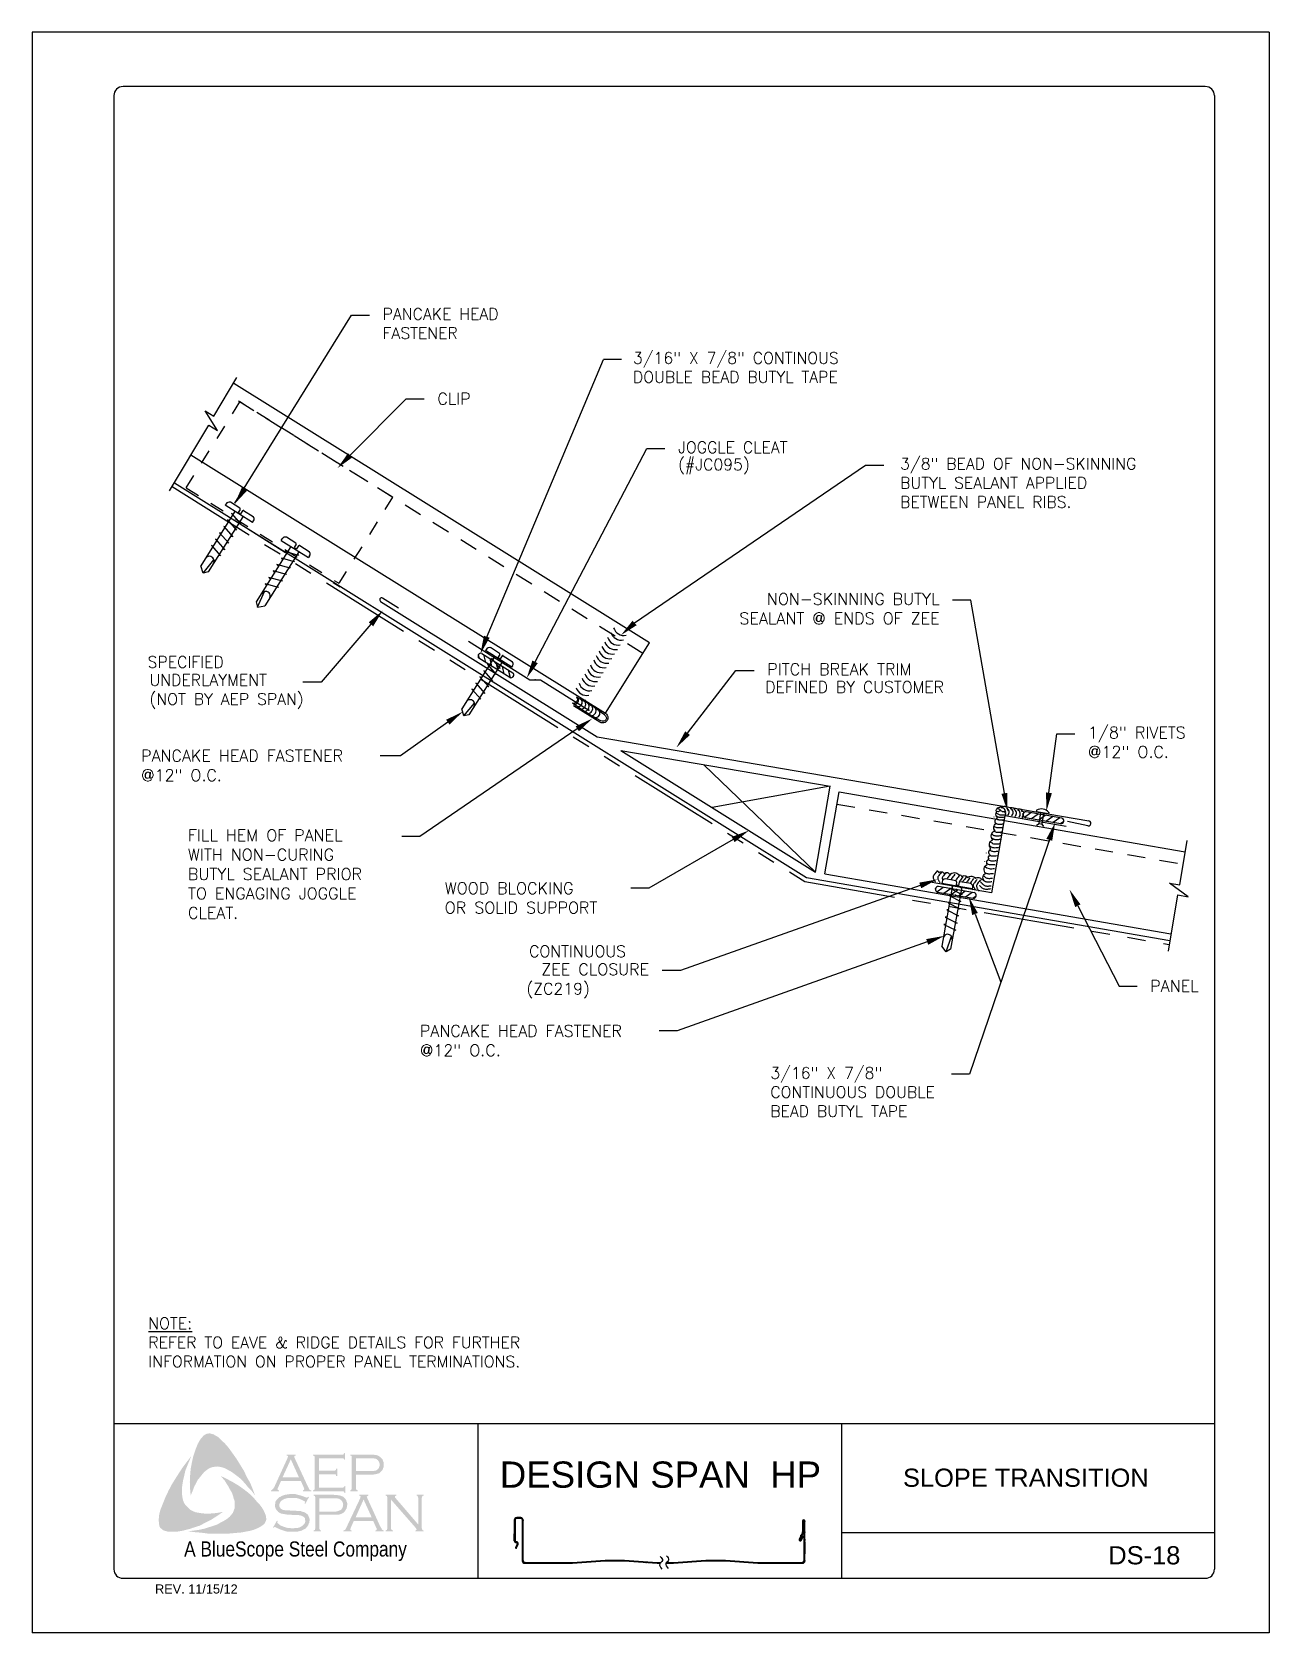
# Model space of a CAD drawing. Extents: x 119.2 to 127.7, y -37.9 to -26.9.
import ezdxf
from ezdxf import colors
from ezdxf.entities.mleader import LeaderData, LeaderLine
from ezdxf.math import Vec2, Vec3

# ---------------------------------------------------------------- set-up
doc = ezdxf.new("R2010")
doc.units = 0
doc.header["$LTSCALE"] = 0.5
doc.header["$MEASUREMENT"] = 0
doc.linetypes.add('HIDDEN', pattern=[0.375, 0.25, -0.125])
doc.linetypes.add('PHANTOM', pattern=[2.5, 1.25, -0.25, 0.25, -0.25, 0.25, -0.25])
doc.layers.get('0').update_dxf_attribs({"linetype": 'CONTINUOUS'})
for name, color, linetype in [('BORDER', 9, 'CONTINUOUS'), ('DIM', 4, 'CONTINUOUS'), ('DWG', 2, 'CONTINUOUS'), ('LAYER_1', 160, 'CONTINUOUS')]:
    doc.layers.add(name, color=color, linetype=linetype)
doc.styles.add('ROMAND', font='romand.shx')
doc.styles.get("Standard").update_dxf_attribs({"font": 'romans.shx'})
doc.styles.add('STD', font='simplex.shx', dxfattribs={"height": 0.125})

msp = doc.modelspace()

# ---------------------------------------------------------------- texts
at = {"insert": (120.273, -37.287), "char_height": 0.10359, "width": 1.55518, "attachment_point": 1, "style": 'STD'}
msp.add_mtext('{\\fArial Narrow|b0|i0|c0|p34;A BlueScope Steel Company}', dxfattribs=at)
at = {"layer": 'BORDER', "attachment_point": 5, "style": 'ROMAND'}
for s, insert, char_height, width in [('\\pt1.98;{\\fArial|b0|i0|c0|p34;DESIGN SPAN  HP }', (123.546, -36.829), 0.18, 2.50147), ('\\pt1.375;{\\fArial|b0|i0|c0|p34;SLOPE TRANSITION}', (126.057, -36.85), 0.125, 2.50147), ('\\pt1.375;{\\fArial|b0|i0|c0|p34;DS-18}', (126.871, -37.383), 0.125, 0.60955), ('\\pt0.6875;{\\fArial|b0|i0|c0|p34;REV. 11/15/12}', (120.357, -37.614), 0.0625, 0.80556)]:
    msp.add_mtext(s, dxfattribs=dict(at, insert=insert, char_height=char_height, width=width))
at = {"layer": 'DIM'}
for s, height, p in [('(#JC095)', 0.0788, (123.667, -29.927)), ('SPECIFIED', 0.0788, (120.022, -31.284)), ('DEFINED BY CUSTOMER', 0.07875, (124.266, -31.456)), ('(ZC219)', 0.0788, (122.625, -33.529))]:
    msp.add_text(s, height=height, dxfattribs=at).set_placement(p)
at = {"layer": 'DIM', "attachment_point": 1}
for s, insert, char_height in [('PANCAKE HEAD\\PFASTENER', (121.637, -28.814), 0.07875), ('3/16" X 7/8" CONTINOUS\\PDOUBLE BEAD BUTYL TAPE', (123.357, -29.116), 0.07875), ('JOGGLE CLEAT', (123.667, -29.73), 0.07875), ('3/8" BEAD OF NON-SKINNING\\PBUTYL SEALANT APPLIED\\PBETWEEN PANEL RIBS.', (125.193, -29.843), 0.07875), ('UNDERLAYMENT\\P(NOT BY AEP SPAN)', (120.035, -31.329), 0.07875), ('CONTINUOUS', (122.644, -33.193), 0.0788), ('3/16" X 7/8"\\PCONTINUOUS DOUBLE\\PBEAD BUTYL TAPE', (124.301, -34.029), 0.07875)]:
    msp.add_mtext(s, dxfattribs=dict(at, insert=insert, char_height=char_height))
at = {"layer": 'DIM', "insert": (120.027, -35.749), "char_height": 0.07875, "width": 3.37517, "attachment_point": 1}
msp.add_mtext('{\\LNOTE:\\P}REFER TO EAVE & RIDGE DETAILS FOR FURTHER INFORMATION ON PROPER PANEL TERMINATIONS.', dxfattribs=at)

# ---------------------------------------------------------------- hatches: boundary and pattern name
at = {"layer": 'LAYER_1'}
for points in [[(120.579, -36.644), (120.607, -36.683), (120.634, -36.721), (120.658, -36.76), (120.684, -36.802), (120.704, -36.845), (120.727, -36.885), (120.745, -36.93), (120.761, -36.972), (120.739, -36.942), (120.712, -36.914), (120.688, -36.885), (120.662, -36.857), (120.634, -36.835), (120.603, -36.812), (120.587, -36.802), (120.571, -36.794), (120.553, -36.784), (120.534, -36.778), (120.516, -36.774), (120.502, -36.772), (120.484, -36.774), (120.468, -36.776), (120.451, -36.782), (120.437, -36.79), (120.423, -36.8), (120.411, -36.81), (120.395, -36.829), (120.381, -36.847), (120.366, -36.865), (120.356, -36.885), (120.344, -36.907), (120.336, -36.928), (120.318, -36.972), (120.314, -36.928), (120.312, -36.879), (120.314, -36.835), (120.318, -36.788), (120.326, -36.746), (120.336, -36.701), (120.35, -36.659), (120.366, -36.618), (120.379, -36.594), (120.387, -36.582), (120.397, -36.572), (120.405, -36.561), (120.417, -36.553), (120.429, -36.547), (120.443, -36.545), (120.453, -36.545), (120.464, -36.549), (120.476, -36.551), (120.484, -36.557), (120.504, -36.568), (120.52, -36.582), (120.536, -36.598), (120.553, -36.614), (120.579, -36.644)], [(120.261, -36.984), (120.265, -37.003), (120.271, -37.019), (120.279, -37.033), (120.292, -37.047), (120.304, -37.059), (120.318, -37.071), (120.334, -37.079), (120.35, -37.086), (120.372, -37.09), (120.397, -37.094), (120.421, -37.096), (120.445, -37.096), (120.47, -37.094), (120.494, -37.092), (120.54, -37.084), (120.502, -37.11), (120.462, -37.136), (120.419, -37.158), (120.379, -37.179), (120.334, -37.193), (120.312, -37.201), (120.287, -37.207), (120.265, -37.213), (120.241, -37.217), (120.217, -37.221), (120.194, -37.221), (120.168, -37.221), (120.158, -37.219), (120.146, -37.215), (120.134, -37.213), (120.126, -37.207), (120.116, -37.199), (120.107, -37.191), (120.103, -37.181), (120.101, -37.171), (120.099, -37.15), (120.099, -37.13), (120.101, -37.108), (120.105, -37.088), (120.111, -37.067), (120.126, -37.029), (120.144, -36.984), (120.164, -36.942), (120.186, -36.899), (120.211, -36.859), (120.237, -36.818), (120.263, -36.778), (120.292, -36.74), (120.322, -36.701), (120.294, -36.768), (120.281, -36.802), (120.273, -36.837), (120.265, -36.871), (120.259, -36.91), (120.259, -36.928), (120.259, -36.946), (120.259, -36.966), (120.261, -36.984)], [(121.2, -36.825), (121.2, -36.918), (121.36, -36.918), (121.366, -36.918), (121.37, -36.914), (121.374, -36.912), (121.374, -36.907), (121.38, -36.907), (121.38, -36.954), (121.374, -36.954), (121.374, -36.948), (121.37, -36.944), (121.366, -36.942), (121.36, -36.942), (121.158, -36.942), (121.158, -36.936), (121.166, -36.934), (121.168, -36.93), (121.17, -36.928), (121.17, -36.92), (121.17, -36.711), (121.17, -36.705), (121.168, -36.701), (121.164, -36.697), (121.158, -36.697), (121.158, -36.691), (121.358, -36.691), (121.364, -36.691), (121.368, -36.689), (121.37, -36.685), (121.374, -36.679), (121.378, -36.679), (121.378, -36.725), (121.374, -36.725), (121.37, -36.719), (121.368, -36.717), (121.364, -36.715), (121.358, -36.715), (121.2, -36.715), (121.2, -36.8), (121.303, -36.8), (121.309, -36.8), (121.313, -36.798), (121.317, -36.794), (121.317, -36.788), (121.326, -36.788), (121.326, -36.837), (121.317, -36.837), (121.317, -36.831), (121.313, -36.827), (121.309, -36.825), (121.303, -36.825), (121.2, -36.825)], [(120.82, -37.075), (120.83, -37.098), (120.834, -37.108), (120.836, -37.122), (120.838, -37.134), (120.836, -37.144), (120.83, -37.156), (120.824, -37.166), (120.808, -37.179), (120.789, -37.191), (120.771, -37.199), (120.751, -37.207), (120.731, -37.213), (120.71, -37.217), (120.67, -37.225), (120.623, -37.229), (120.579, -37.233), (120.53, -37.233), (120.484, -37.233), (120.437, -37.233), (120.391, -37.227), (120.344, -37.223), (120.3, -37.217), (120.336, -37.213), (120.377, -37.207), (120.413, -37.199), (120.451, -37.187), (120.488, -37.175), (120.504, -37.169), (120.522, -37.158), (120.538, -37.15), (120.555, -37.14), (120.571, -37.13), (120.587, -37.116), (120.597, -37.104), (120.607, -37.092), (120.613, -37.077), (120.619, -37.061), (120.621, -37.045), (120.621, -37.029), (120.621, -37.011), (120.615, -36.997), (120.609, -36.974), (120.601, -36.952), (120.589, -36.932), (120.579, -36.912), (120.565, -36.891), (120.553, -36.871), (120.524, -36.837), (120.565, -36.857), (120.607, -36.879), (120.65, -36.905), (120.69, -36.934), (120.708, -36.948), (120.727, -36.964), (120.745, -36.982), (120.761, -36.999), (120.777, -37.019), (120.793, -37.035), (120.808, -37.055), (120.82, -37.075)], [(121.131, -36.982), (121.105, -37.029), (121.101, -37.027), (121.103, -37.017), (121.103, -37.013), (121.101, -37.011), (121.089, -37.005), (121.071, -36.997), (121.052, -36.99), (121.032, -36.988), (121.012, -36.988), (120.996, -36.988), (120.98, -36.99), (120.965, -36.994), (120.951, -37.001), (120.941, -37.007), (120.933, -37.017), (120.929, -37.025), (120.927, -37.037), (120.927, -37.045), (120.931, -37.053), (120.937, -37.061), (120.945, -37.067), (120.955, -37.071), (120.969, -37.073), (121.012, -37.075), (121.048, -37.077), (121.075, -37.079), (121.089, -37.084), (121.103, -37.088), (121.111, -37.094), (121.117, -37.098), (121.123, -37.104), (121.127, -37.11), (121.129, -37.118), (121.133, -37.124), (121.135, -37.134), (121.135, -37.142), (121.133, -37.158), (121.129, -37.164), (121.127, -37.173), (121.123, -37.179), (121.119, -37.185), (121.107, -37.199), (121.099, -37.203), (121.089, -37.207), (121.081, -37.213), (121.069, -37.215), (121.046, -37.221), (121.02, -37.221), (120.992, -37.221), (120.978, -37.219), (120.963, -37.215), (120.939, -37.207), (120.907, -37.193), (120.897, -37.187), (120.893, -37.189), (120.888, -37.193), (120.884, -37.191), (120.911, -37.144), (120.915, -37.148), (120.913, -37.158), (120.915, -37.16), (120.919, -37.164), (120.935, -37.177), (120.955, -37.185), (120.978, -37.193), (120.998, -37.195), (121.018, -37.197), (121.04, -37.195), (121.06, -37.193), (121.077, -37.185), (121.089, -37.177), (121.097, -37.169), (121.103, -37.16), (121.105, -37.152), (121.105, -37.144), (121.103, -37.132), (121.103, -37.128), (121.099, -37.122), (121.091, -37.116), (121.079, -37.11), (121.069, -37.108), (121.06, -37.106), (121.006, -37.104), (120.978, -37.102), (120.955, -37.098), (120.941, -37.096), (120.925, -37.088), (120.919, -37.084), (120.915, -37.079), (120.909, -37.073), (120.905, -37.067), (120.901, -37.059), (120.899, -37.053), (120.897, -37.045), (120.897, -37.039), (120.899, -37.025), (120.901, -37.013), (120.907, -37.003), (120.917, -36.992), (120.925, -36.984), (120.935, -36.98), (120.945, -36.974), (120.957, -36.97), (120.969, -36.966), (120.984, -36.964), (120.998, -36.962), (121.014, -36.962), (121.038, -36.962), (121.06, -36.968), (121.083, -36.974), (121.109, -36.984), (121.117, -36.986), (121.121, -36.984), (121.125, -36.98), (121.131, -36.982)], [(121.694, -36.999), (121.694, -37.195), (121.696, -37.203), (121.698, -37.207), (121.702, -37.209), (121.708, -37.213), (121.708, -37.217), (121.657, -37.217), (121.657, -37.213), (121.663, -37.209), (121.668, -37.207), (121.668, -37.203), (121.67, -37.195), (121.67, -36.988), (121.668, -36.982), (121.668, -36.976), (121.663, -36.974), (121.657, -36.972), (121.657, -36.966), (121.73, -36.966), (121.73, -36.972), (121.722, -36.976), (121.722, -36.978), (121.722, -36.98), (121.722, -36.986), (121.73, -36.994), (121.882, -37.171), (121.882, -36.988), (121.88, -36.982), (121.878, -36.976), (121.876, -36.974), (121.87, -36.972), (121.87, -36.966), (121.918, -36.966), (121.918, -36.972), (121.912, -36.974), (121.91, -36.976), (121.908, -36.982), (121.906, -36.988), (121.906, -37.195), (121.908, -37.203), (121.91, -37.207), (121.912, -37.209), (121.918, -37.213), (121.918, -37.217), (121.862, -37.217), (121.862, -37.213), (121.868, -37.209), (121.87, -37.207), (121.87, -37.205), (121.868, -37.199), (121.862, -37.191), (121.694, -36.999)]]:
    msp.add_hatch(color=7, dxfattribs=at).paths.add_polyline_path(points)
h = msp.add_hatch(color=7, dxfattribs=at)
edge = h.paths.add_edge_path(flags=16)
edge.add_spline(control_points=[(121.062, -36.847), (121.062, -36.847), (121.006, -36.723), (121.006, -36.723), (121.006, -36.723), (120.949, -36.847), (120.949, -36.847), (120.949, -36.847), (121.062, -36.847), (121.062, -36.847), (121.062, -36.847), (121.062, -36.847), (121.062, -36.847), (121.062, -36.847), (121.062, -36.847), (121.062, -36.847)], knot_values=[0, 0, 0, 0, 1, 1, 1, 2, 2, 2, 3, 3, 3, 4, 4, 4, 5, 5, 5, 5], degree=3, periodic=0)
edge = h.paths.add_edge_path()
edge.add_spline(control_points=[(121.075, -36.871), (121.075, -36.871), (120.939, -36.871), (120.939, -36.871), (120.939, -36.871), (120.917, -36.92), (120.917, -36.92), (120.917, -36.92), (120.917, -36.92), (120.917, -36.92), (120.917, -36.92), (120.915, -36.928), (120.915, -36.928), (120.915, -36.928), (120.915, -36.928), (120.915, -36.928), (120.915, -36.928), (120.915, -36.93), (120.915, -36.93), (120.915, -36.93), (120.917, -36.934), (120.917, -36.934), (120.917, -36.934), (120.925, -36.936), (120.925, -36.936), (120.925, -36.936), (120.925, -36.942), (120.925, -36.942), (120.925, -36.942), (120.87, -36.942), (120.87, -36.942), (120.87, -36.942), (120.87, -36.936), (120.87, -36.936), (120.87, -36.936), (120.87, -36.936), (120.87, -36.936), (120.87, -36.936), (120.876, -36.934), (120.876, -36.934), (120.876, -36.934), (120.88, -36.93), (120.88, -36.93), (120.88, -36.93), (120.88, -36.93), (120.88, -36.93), (120.88, -36.93), (120.886, -36.924), (120.886, -36.924), (120.886, -36.924), (120.893, -36.912), (120.893, -36.912), (120.893, -36.912), (120.984, -36.713), (120.984, -36.713), (120.984, -36.713), (120.984, -36.713), (120.984, -36.713), (120.984, -36.713), (120.986, -36.705), (120.986, -36.705), (120.986, -36.705), (120.986, -36.705), (120.986, -36.705), (120.986, -36.705), (120.986, -36.701), (120.986, -36.701), (120.986, -36.701), (120.984, -36.699), (120.984, -36.699), (120.984, -36.699), (120.978, -36.697), (120.978, -36.697), (120.978, -36.697), (120.978, -36.691), (120.978, -36.691), (120.978, -36.691), (121.04, -36.691), (121.04, -36.691), (121.04, -36.691), (121.04, -36.697), (121.04, -36.697), (121.04, -36.697), (121.04, -36.697), (121.04, -36.697), (121.04, -36.697), (121.032, -36.699), (121.032, -36.699), (121.032, -36.699), (121.03, -36.701), (121.03, -36.701), (121.03, -36.701), (121.03, -36.705), (121.03, -36.705), (121.03, -36.705), (121.03, -36.705), (121.03, -36.705), (121.03, -36.705), (121.032, -36.713), (121.032, -36.713), (121.032, -36.713), (121.121, -36.905), (121.121, -36.905), (121.121, -36.905), (121.121, -36.905), (121.121, -36.905), (121.121, -36.905), (121.129, -36.92), (121.129, -36.92), (121.129, -36.92), (121.133, -36.93), (121.133, -36.93), (121.133, -36.93), (121.133, -36.93), (121.133, -36.93), (121.133, -36.93), (121.137, -36.934), (121.137, -36.934), (121.137, -36.934), (121.147, -36.936), (121.147, -36.936), (121.147, -36.936), (121.147, -36.942), (121.147, -36.942), (121.147, -36.942), (121.089, -36.942), (121.089, -36.942), (121.089, -36.942), (121.089, -36.936), (121.089, -36.936), (121.089, -36.936), (121.089, -36.936), (121.089, -36.936), (121.089, -36.936), (121.093, -36.934), (121.093, -36.934), (121.093, -36.934), (121.095, -36.934), (121.095, -36.934), (121.095, -36.934), (121.097, -36.93), (121.097, -36.93), (121.097, -36.93), (121.099, -36.928), (121.099, -36.928), (121.099, -36.928), (121.099, -36.928), (121.099, -36.928), (121.099, -36.928), (121.097, -36.924), (121.097, -36.924), (121.097, -36.924), (121.095, -36.916), (121.095, -36.916), (121.095, -36.916), (121.075, -36.871), (121.075, -36.871), (121.075, -36.871), (121.075, -36.871), (121.075, -36.871), (121.075, -36.871), (121.075, -36.871), (121.075, -36.871)], knot_values=[0, 0, 0, 0, 1, 1, 1, 2, 2, 2, 3, 3, 3, 4, 4, 4, 5, 5, 5, 6, 6, 6, 7, 7, 7, 8, 8, 8, 9, 9, 9, 10, 10, 10, 11, 11, 11, 12, 12, 12, 13, 13, 13, 14, 14, 14, 15, 15, 15, 16, 16, 16, 17, 17, 17, 18, 18, 18, 19, 19, 19, 20, 20, 20, 21, 21, 21, 22, 22, 22, 23, 23, 23, 24, 24, 24, 25, 25, 25, 26, 26, 26, 27, 27, 27, 28, 28, 28, 29, 29, 29, 30, 30, 30, 31, 31, 31, 32, 32, 32, 33, 33, 33, 34, 34, 34, 35, 35, 35, 36, 36, 36, 37, 37, 37, 38, 38, 38, 39, 39, 39, 40, 40, 40, 41, 41, 41, 42, 42, 42, 43, 43, 43, 44, 44, 44, 45, 45, 45, 46, 46, 46, 47, 47, 47, 48, 48, 48, 49, 49, 49, 50, 50, 50, 51, 51, 51, 52, 52, 52, 53, 53, 53, 54, 54, 54, 54], degree=3, periodic=0)
h = msp.add_hatch(color=7, dxfattribs=at)
edge = h.paths.add_edge_path(flags=16)
edge.add_spline(control_points=[(121.455, -36.804), (121.455, -36.804), (121.548, -36.804), (121.548, -36.804), (121.548, -36.804), (121.548, -36.804), (121.548, -36.804), (121.548, -36.804), (121.566, -36.804), (121.566, -36.804), (121.566, -36.804), (121.58, -36.802), (121.58, -36.802), (121.58, -36.802), (121.58, -36.802), (121.58, -36.802), (121.58, -36.802), (121.591, -36.8), (121.591, -36.8), (121.591, -36.8), (121.597, -36.796), (121.597, -36.796), (121.597, -36.796), (121.597, -36.796), (121.597, -36.796), (121.597, -36.796), (121.605, -36.79), (121.605, -36.79), (121.605, -36.79), (121.611, -36.782), (121.611, -36.782), (121.611, -36.782), (121.615, -36.772), (121.615, -36.772), (121.615, -36.772), (121.617, -36.76), (121.617, -36.76), (121.617, -36.76), (121.617, -36.76), (121.617, -36.76), (121.617, -36.76), (121.615, -36.748), (121.615, -36.748), (121.615, -36.748), (121.611, -36.738), (121.611, -36.738), (121.611, -36.738), (121.605, -36.729), (121.605, -36.729), (121.605, -36.729), (121.597, -36.723), (121.597, -36.723), (121.597, -36.723), (121.597, -36.723), (121.597, -36.723), (121.597, -36.723), (121.591, -36.719), (121.591, -36.719), (121.591, -36.719), (121.58, -36.717), (121.58, -36.717), (121.58, -36.717), (121.58, -36.717), (121.58, -36.717), (121.58, -36.717), (121.566, -36.715), (121.566, -36.715), (121.566, -36.715), (121.548, -36.715), (121.548, -36.715), (121.548, -36.715), (121.455, -36.715), (121.455, -36.715), (121.455, -36.715), (121.455, -36.804), (121.455, -36.804), (121.455, -36.804), (121.455, -36.804), (121.455, -36.804), (121.455, -36.804), (121.455, -36.804), (121.455, -36.804)], knot_values=[0, 0, 0, 0, 1, 1, 1, 2, 2, 2, 3, 3, 3, 4, 4, 4, 5, 5, 5, 6, 6, 6, 7, 7, 7, 8, 8, 8, 9, 9, 9, 10, 10, 10, 11, 11, 11, 12, 12, 12, 13, 13, 13, 14, 14, 14, 15, 15, 15, 16, 16, 16, 17, 17, 17, 18, 18, 18, 19, 19, 19, 20, 20, 20, 21, 21, 21, 22, 22, 22, 23, 23, 23, 24, 24, 24, 25, 25, 25, 26, 26, 26, 27, 27, 27, 27], degree=3, periodic=0)
edge = h.paths.add_edge_path()
edge.add_spline(control_points=[(121.455, -36.829), (121.455, -36.829), (121.455, -36.922), (121.455, -36.922), (121.455, -36.922), (121.455, -36.922), (121.455, -36.922), (121.455, -36.922), (121.455, -36.928), (121.455, -36.928), (121.455, -36.928), (121.457, -36.93), (121.457, -36.93), (121.457, -36.93), (121.457, -36.93), (121.457, -36.93), (121.457, -36.93), (121.461, -36.934), (121.461, -36.934), (121.461, -36.934), (121.465, -36.936), (121.465, -36.936), (121.465, -36.936), (121.465, -36.942), (121.465, -36.942), (121.465, -36.942), (121.415, -36.942), (121.415, -36.942), (121.415, -36.942), (121.415, -36.936), (121.415, -36.936), (121.415, -36.936), (121.415, -36.936), (121.415, -36.936), (121.415, -36.936), (121.419, -36.934), (121.419, -36.934), (121.419, -36.934), (121.423, -36.93), (121.423, -36.93), (121.423, -36.93), (121.423, -36.93), (121.423, -36.93), (121.423, -36.93), (121.425, -36.928), (121.425, -36.928), (121.425, -36.928), (121.425, -36.922), (121.425, -36.922), (121.425, -36.922), (121.425, -36.709), (121.425, -36.709), (121.425, -36.709), (121.425, -36.709), (121.425, -36.709), (121.425, -36.709), (121.425, -36.705), (121.425, -36.705), (121.425, -36.705), (121.423, -36.701), (121.423, -36.701), (121.423, -36.701), (121.423, -36.701), (121.423, -36.701), (121.423, -36.701), (121.419, -36.697), (121.419, -36.697), (121.419, -36.697), (121.415, -36.697), (121.415, -36.697), (121.415, -36.697), (121.415, -36.691), (121.415, -36.691), (121.415, -36.691), (121.546, -36.691), (121.546, -36.691), (121.546, -36.691), (121.546, -36.691), (121.546, -36.691), (121.546, -36.691), (121.57, -36.691), (121.57, -36.691), (121.57, -36.691), (121.591, -36.693), (121.591, -36.693), (121.591, -36.693), (121.591, -36.693), (121.591, -36.693), (121.591, -36.693), (121.605, -36.697), (121.605, -36.697), (121.605, -36.697), (121.617, -36.705), (121.617, -36.705), (121.617, -36.705), (121.617, -36.705), (121.617, -36.705), (121.617, -36.705), (121.623, -36.709), (121.623, -36.709), (121.623, -36.709), (121.627, -36.713), (121.627, -36.713), (121.627, -36.713), (121.637, -36.725), (121.637, -36.725), (121.637, -36.725), (121.637, -36.725), (121.637, -36.725), (121.637, -36.725), (121.639, -36.733), (121.639, -36.733), (121.639, -36.733), (121.643, -36.742), (121.643, -36.742), (121.643, -36.742), (121.645, -36.75), (121.645, -36.75), (121.645, -36.75), (121.645, -36.76), (121.645, -36.76), (121.645, -36.76), (121.645, -36.76), (121.645, -36.76), (121.645, -36.76), (121.645, -36.772), (121.645, -36.772), (121.645, -36.772), (121.641, -36.782), (121.641, -36.782), (121.641, -36.782), (121.637, -36.794), (121.637, -36.794), (121.637, -36.794), (121.631, -36.802), (121.631, -36.802), (121.631, -36.802), (121.631, -36.802), (121.631, -36.802), (121.631, -36.802), (121.623, -36.808), (121.623, -36.808), (121.623, -36.808), (121.617, -36.816), (121.617, -36.816), (121.617, -36.816), (121.609, -36.82), (121.609, -36.82), (121.609, -36.82), (121.599, -36.822), (121.599, -36.822), (121.599, -36.822), (121.599, -36.822), (121.599, -36.822), (121.599, -36.822), (121.589, -36.825), (121.589, -36.825), (121.589, -36.825), (121.576, -36.827), (121.576, -36.827), (121.576, -36.827), (121.546, -36.829), (121.546, -36.829), (121.546, -36.829), (121.455, -36.829), (121.455, -36.829), (121.455, -36.829), (121.455, -36.829), (121.455, -36.829), (121.455, -36.829), (121.455, -36.829), (121.455, -36.829)], knot_values=[0, 0, 0, 0, 1, 1, 1, 2, 2, 2, 3, 3, 3, 4, 4, 4, 5, 5, 5, 6, 6, 6, 7, 7, 7, 8, 8, 8, 9, 9, 9, 10, 10, 10, 11, 11, 11, 12, 12, 12, 13, 13, 13, 14, 14, 14, 15, 15, 15, 16, 16, 16, 17, 17, 17, 18, 18, 18, 19, 19, 19, 20, 20, 20, 21, 21, 21, 22, 22, 22, 23, 23, 23, 24, 24, 24, 25, 25, 25, 26, 26, 26, 27, 27, 27, 28, 28, 28, 29, 29, 29, 30, 30, 30, 31, 31, 31, 32, 32, 32, 33, 33, 33, 34, 34, 34, 35, 35, 35, 36, 36, 36, 37, 37, 37, 38, 38, 38, 39, 39, 39, 40, 40, 40, 41, 41, 41, 42, 42, 42, 43, 43, 43, 44, 44, 44, 45, 45, 45, 46, 46, 46, 47, 47, 47, 48, 48, 48, 49, 49, 49, 50, 50, 50, 51, 51, 51, 52, 52, 52, 53, 53, 53, 54, 54, 54, 55, 55, 55, 56, 56, 56, 57, 57, 57, 57], degree=3, periodic=0)
h = msp.add_hatch(color=7, dxfattribs=at)
edge = h.paths.add_edge_path(flags=16)
edge.add_spline(control_points=[(121.202, -37.082), (121.202, -37.082), (121.297, -37.082), (121.297, -37.082), (121.297, -37.082), (121.297, -37.082), (121.297, -37.082), (121.297, -37.082), (121.315, -37.082), (121.315, -37.082), (121.315, -37.082), (121.328, -37.079), (121.328, -37.079), (121.328, -37.079), (121.328, -37.079), (121.328, -37.079), (121.328, -37.079), (121.338, -37.075), (121.338, -37.075), (121.338, -37.075), (121.346, -37.073), (121.346, -37.073), (121.346, -37.073), (121.346, -37.073), (121.346, -37.073), (121.346, -37.073), (121.354, -37.067), (121.354, -37.067), (121.354, -37.067), (121.36, -37.057), (121.36, -37.057), (121.36, -37.057), (121.364, -37.047), (121.364, -37.047), (121.364, -37.047), (121.366, -37.035), (121.366, -37.035), (121.366, -37.035), (121.366, -37.035), (121.366, -37.035), (121.366, -37.035), (121.364, -37.025), (121.364, -37.025), (121.364, -37.025), (121.36, -37.013), (121.36, -37.013), (121.36, -37.013), (121.354, -37.005), (121.354, -37.005), (121.354, -37.005), (121.346, -36.999), (121.346, -36.999), (121.346, -36.999), (121.346, -36.999), (121.346, -36.999), (121.346, -36.999), (121.338, -36.994), (121.338, -36.994), (121.338, -36.994), (121.328, -36.992), (121.328, -36.992), (121.328, -36.992), (121.328, -36.992), (121.328, -36.992), (121.328, -36.992), (121.315, -36.99), (121.315, -36.99), (121.315, -36.99), (121.297, -36.99), (121.297, -36.99), (121.297, -36.99), (121.202, -36.99), (121.202, -36.99), (121.202, -36.99), (121.202, -37.082), (121.202, -37.082), (121.202, -37.082), (121.202, -37.082), (121.202, -37.082), (121.202, -37.082), (121.202, -37.082), (121.202, -37.082)], knot_values=[0, 0, 0, 0, 1, 1, 1, 2, 2, 2, 3, 3, 3, 4, 4, 4, 5, 5, 5, 6, 6, 6, 7, 7, 7, 8, 8, 8, 9, 9, 9, 10, 10, 10, 11, 11, 11, 12, 12, 12, 13, 13, 13, 14, 14, 14, 15, 15, 15, 16, 16, 16, 17, 17, 17, 18, 18, 18, 19, 19, 19, 20, 20, 20, 21, 21, 21, 22, 22, 22, 23, 23, 23, 24, 24, 24, 25, 25, 25, 26, 26, 26, 27, 27, 27, 27], degree=3, periodic=0)
edge = h.paths.add_edge_path()
edge.add_spline(control_points=[(121.202, -37.104), (121.202, -37.104), (121.202, -37.199), (121.202, -37.199), (121.202, -37.199), (121.202, -37.199), (121.202, -37.199), (121.202, -37.199), (121.204, -37.203), (121.204, -37.203), (121.204, -37.203), (121.206, -37.207), (121.206, -37.207), (121.206, -37.207), (121.206, -37.207), (121.206, -37.207), (121.206, -37.207), (121.208, -37.209), (121.208, -37.209), (121.208, -37.209), (121.214, -37.213), (121.214, -37.213), (121.214, -37.213), (121.214, -37.217), (121.214, -37.217), (121.214, -37.217), (121.162, -37.217), (121.162, -37.217), (121.162, -37.217), (121.162, -37.213), (121.162, -37.213), (121.162, -37.213), (121.162, -37.213), (121.162, -37.213), (121.162, -37.213), (121.168, -37.209), (121.168, -37.209), (121.168, -37.209), (121.172, -37.207), (121.172, -37.207), (121.172, -37.207), (121.172, -37.207), (121.172, -37.207), (121.172, -37.207), (121.172, -37.203), (121.172, -37.203), (121.172, -37.203), (121.174, -37.199), (121.174, -37.199), (121.174, -37.199), (121.174, -36.984), (121.174, -36.984), (121.174, -36.984), (121.174, -36.984), (121.174, -36.984), (121.174, -36.984), (121.172, -36.98), (121.172, -36.98), (121.172, -36.98), (121.172, -36.976), (121.172, -36.976), (121.172, -36.976), (121.172, -36.976), (121.172, -36.976), (121.172, -36.976), (121.168, -36.974), (121.168, -36.974), (121.168, -36.974), (121.162, -36.972), (121.162, -36.972), (121.162, -36.972), (121.162, -36.966), (121.162, -36.966), (121.162, -36.966), (121.293, -36.966), (121.293, -36.966), (121.293, -36.966), (121.293, -36.966), (121.293, -36.966), (121.293, -36.966), (121.317, -36.968), (121.317, -36.968), (121.317, -36.968), (121.338, -36.97), (121.338, -36.97), (121.338, -36.97), (121.338, -36.97), (121.338, -36.97), (121.338, -36.97), (121.352, -36.974), (121.352, -36.974), (121.352, -36.974), (121.366, -36.98), (121.366, -36.98), (121.366, -36.98), (121.366, -36.98), (121.366, -36.98), (121.366, -36.98), (121.37, -36.984), (121.37, -36.984), (121.37, -36.984), (121.376, -36.99), (121.376, -36.99), (121.376, -36.99), (121.386, -37.001), (121.386, -37.001), (121.386, -37.001), (121.386, -37.001), (121.386, -37.001), (121.386, -37.001), (121.388, -37.009), (121.388, -37.009), (121.388, -37.009), (121.392, -37.019), (121.392, -37.019), (121.392, -37.019), (121.394, -37.025), (121.394, -37.025), (121.394, -37.025), (121.394, -37.035), (121.394, -37.035), (121.394, -37.035), (121.394, -37.035), (121.394, -37.035), (121.394, -37.035), (121.392, -37.047), (121.392, -37.047), (121.392, -37.047), (121.39, -37.059), (121.39, -37.059), (121.39, -37.059), (121.384, -37.069), (121.384, -37.069), (121.384, -37.069), (121.378, -37.079), (121.378, -37.079), (121.378, -37.079), (121.378, -37.079), (121.378, -37.079), (121.378, -37.079), (121.372, -37.086), (121.372, -37.086), (121.372, -37.086), (121.364, -37.092), (121.364, -37.092), (121.364, -37.092), (121.356, -37.096), (121.356, -37.096), (121.356, -37.096), (121.346, -37.1), (121.346, -37.1), (121.346, -37.1), (121.346, -37.1), (121.346, -37.1), (121.346, -37.1), (121.338, -37.102), (121.338, -37.102), (121.338, -37.102), (121.326, -37.102), (121.326, -37.102), (121.326, -37.102), (121.293, -37.104), (121.293, -37.104), (121.293, -37.104), (121.202, -37.104), (121.202, -37.104), (121.202, -37.104), (121.202, -37.104), (121.202, -37.104), (121.202, -37.104), (121.202, -37.104), (121.202, -37.104)], knot_values=[0, 0, 0, 0, 1, 1, 1, 2, 2, 2, 3, 3, 3, 4, 4, 4, 5, 5, 5, 6, 6, 6, 7, 7, 7, 8, 8, 8, 9, 9, 9, 10, 10, 10, 11, 11, 11, 12, 12, 12, 13, 13, 13, 14, 14, 14, 15, 15, 15, 16, 16, 16, 17, 17, 17, 18, 18, 18, 19, 19, 19, 20, 20, 20, 21, 21, 21, 22, 22, 22, 23, 23, 23, 24, 24, 24, 25, 25, 25, 26, 26, 26, 27, 27, 27, 28, 28, 28, 29, 29, 29, 30, 30, 30, 31, 31, 31, 32, 32, 32, 33, 33, 33, 34, 34, 34, 35, 35, 35, 36, 36, 36, 37, 37, 37, 38, 38, 38, 39, 39, 39, 40, 40, 40, 41, 41, 41, 42, 42, 42, 43, 43, 43, 44, 44, 44, 45, 45, 45, 46, 46, 46, 47, 47, 47, 48, 48, 48, 49, 49, 49, 50, 50, 50, 51, 51, 51, 52, 52, 52, 53, 53, 53, 54, 54, 54, 55, 55, 55, 56, 56, 56, 57, 57, 57, 57], degree=3, periodic=0)
h = msp.add_hatch(color=7, dxfattribs=at)
edge = h.paths.add_edge_path(flags=16)
edge.add_spline(control_points=[(121.562, -37.122), (121.562, -37.122), (121.506, -36.999), (121.506, -36.999), (121.506, -36.999), (121.451, -37.122), (121.451, -37.122), (121.451, -37.122), (121.562, -37.122), (121.562, -37.122), (121.562, -37.122), (121.562, -37.122), (121.562, -37.122), (121.562, -37.122), (121.562, -37.122), (121.562, -37.122)], knot_values=[0, 0, 0, 0, 1, 1, 1, 2, 2, 2, 3, 3, 3, 4, 4, 4, 5, 5, 5, 5], degree=3, periodic=0)
edge = h.paths.add_edge_path()
edge.add_spline(control_points=[(121.572, -37.146), (121.572, -37.146), (121.439, -37.146), (121.439, -37.146), (121.439, -37.146), (121.417, -37.195), (121.417, -37.195), (121.417, -37.195), (121.417, -37.195), (121.417, -37.195), (121.417, -37.195), (121.415, -37.205), (121.415, -37.205), (121.415, -37.205), (121.415, -37.205), (121.415, -37.205), (121.415, -37.205), (121.415, -37.207), (121.415, -37.207), (121.415, -37.207), (121.417, -37.209), (121.417, -37.209), (121.417, -37.209), (121.425, -37.213), (121.425, -37.213), (121.425, -37.213), (121.425, -37.217), (121.425, -37.217), (121.425, -37.217), (121.368, -37.217), (121.368, -37.217), (121.368, -37.217), (121.368, -37.213), (121.368, -37.213), (121.368, -37.213), (121.368, -37.213), (121.368, -37.213), (121.368, -37.213), (121.374, -37.209), (121.374, -37.209), (121.374, -37.209), (121.38, -37.207), (121.38, -37.207), (121.38, -37.207), (121.38, -37.207), (121.38, -37.207), (121.38, -37.207), (121.384, -37.199), (121.384, -37.199), (121.384, -37.199), (121.39, -37.187), (121.39, -37.187), (121.39, -37.187), (121.483, -36.99), (121.483, -36.99), (121.483, -36.99), (121.483, -36.99), (121.483, -36.99), (121.483, -36.99), (121.485, -36.98), (121.485, -36.98), (121.485, -36.98), (121.485, -36.98), (121.485, -36.98), (121.485, -36.98), (121.485, -36.976), (121.485, -36.976), (121.485, -36.976), (121.483, -36.976), (121.483, -36.976), (121.483, -36.976), (121.477, -36.972), (121.477, -36.972), (121.477, -36.972), (121.477, -36.966), (121.477, -36.966), (121.477, -36.966), (121.538, -36.966), (121.538, -36.966), (121.538, -36.966), (121.538, -36.972), (121.538, -36.972), (121.538, -36.972), (121.538, -36.972), (121.538, -36.972), (121.538, -36.972), (121.532, -36.976), (121.532, -36.976), (121.532, -36.976), (121.53, -36.976), (121.53, -36.976), (121.53, -36.976), (121.528, -36.98), (121.528, -36.98), (121.528, -36.98), (121.528, -36.98), (121.528, -36.98), (121.528, -36.98), (121.532, -36.99), (121.532, -36.99), (121.532, -36.99), (121.619, -37.181), (121.619, -37.181), (121.619, -37.181), (121.619, -37.181), (121.619, -37.181), (121.619, -37.181), (121.629, -37.197), (121.629, -37.197), (121.629, -37.197), (121.633, -37.207), (121.633, -37.207), (121.633, -37.207), (121.633, -37.207), (121.633, -37.207), (121.633, -37.207), (121.639, -37.209), (121.639, -37.209), (121.639, -37.209), (121.645, -37.213), (121.645, -37.213), (121.645, -37.213), (121.645, -37.217), (121.645, -37.217), (121.645, -37.217), (121.587, -37.217), (121.587, -37.217), (121.587, -37.217), (121.587, -37.213), (121.587, -37.213), (121.587, -37.213), (121.587, -37.213), (121.587, -37.213), (121.587, -37.213), (121.591, -37.211), (121.591, -37.211), (121.591, -37.211), (121.595, -37.209), (121.595, -37.209), (121.595, -37.209), (121.597, -37.207), (121.597, -37.207), (121.597, -37.207), (121.597, -37.203), (121.597, -37.203), (121.597, -37.203), (121.597, -37.203), (121.597, -37.203), (121.597, -37.203), (121.597, -37.199), (121.597, -37.199), (121.597, -37.199), (121.593, -37.193), (121.593, -37.193), (121.593, -37.193), (121.572, -37.146), (121.572, -37.146), (121.572, -37.146), (121.572, -37.146), (121.572, -37.146), (121.572, -37.146), (121.572, -37.146), (121.572, -37.146)], knot_values=[0, 0, 0, 0, 1, 1, 1, 2, 2, 2, 3, 3, 3, 4, 4, 4, 5, 5, 5, 6, 6, 6, 7, 7, 7, 8, 8, 8, 9, 9, 9, 10, 10, 10, 11, 11, 11, 12, 12, 12, 13, 13, 13, 14, 14, 14, 15, 15, 15, 16, 16, 16, 17, 17, 17, 18, 18, 18, 19, 19, 19, 20, 20, 20, 21, 21, 21, 22, 22, 22, 23, 23, 23, 24, 24, 24, 25, 25, 25, 26, 26, 26, 27, 27, 27, 28, 28, 28, 29, 29, 29, 30, 30, 30, 31, 31, 31, 32, 32, 32, 33, 33, 33, 34, 34, 34, 35, 35, 35, 36, 36, 36, 37, 37, 37, 38, 38, 38, 39, 39, 39, 40, 40, 40, 41, 41, 41, 42, 42, 42, 43, 43, 43, 44, 44, 44, 45, 45, 45, 46, 46, 46, 47, 47, 47, 48, 48, 48, 49, 49, 49, 50, 50, 50, 51, 51, 51, 52, 52, 52, 53, 53, 53, 54, 54, 54, 54], degree=3, periodic=0)

# ---------------------------------------------------------------- linework, layer by layer
at = {"color": 5}
msp.add_solid([(126.198, -32.46), (126.258, -32.348), (126.238, -32.473)], dxfattribs=at)
at = {"layer": 'BORDER'}
for p, q in [((127.728, -26.916), (119.228, -26.916)), ((119.228, -26.916), (119.228, -37.916)), ((127.728, -26.916), (127.728, -37.916)), ((119.79, -27.353), (119.79, -37.478)), ((127.29, -27.291), (119.853, -27.291)), ((127.353, -27.353), (127.353, -37.478)), ((127.353, -36.478), (119.79, -36.478)), ((122.29, -36.478), (122.29, -37.541)), ((124.79, -36.478), (124.79, -37.541)), ((122.541, -37.14), (122.541, -37.283)), ((122.547, -37.14), (122.547, -37.283)), ((122.586, -37.123), (122.558, -37.123)), ((122.586, -37.129), (122.558, -37.129)), ((122.597, -37.42), (122.597, -37.14)), ((122.602, -37.42), (122.602, -37.14)), ((124.522, -37.147), (124.522, -37.222)), ((124.527, -37.147), (124.527, -37.222)), ((124.53, -37.144), (124.53, -37.144)), ((124.533, -37.42), (124.533, -37.147)), ((124.539, -37.42), (124.539, -37.147)), ((122.541, -37.283), (122.541, -37.235)), ((122.554, -37.29), (122.555, -37.29)), ((124.521, -37.226), (124.5, -37.271)), ((124.504, -37.282), (124.504, -37.282)), ((124.526, -37.229), (124.505, -37.273)), ((124.506, -37.277), (124.506, -37.277)), ((124.511, -37.276), (124.522, -37.252)), ((124.515, -37.278), (124.527, -37.254)), ((124.527, -37.254), (124.522, -37.252)), ((124.539, -37.29), (124.539, -37.373)), ((127.353, -37.228), (124.79, -37.228)), ((122.562, -37.305), (122.55, -37.331)), ((122.555, -37.334), (122.55, -37.331)), ((122.555, -37.295), (122.555, -37.295)), ((122.567, -37.307), (122.555, -37.334)), ((122.613, -37.431), (122.941, -37.431)), ((122.613, -37.436), (122.941, -37.436)), ((122.941, -37.431), (123.165, -37.416)), ((122.941, -37.436), (123.165, -37.421)), ((123.165, -37.416), (123.299, -37.416)), ((123.165, -37.421), (123.299, -37.421)), ((123.299, -37.416), (123.523, -37.431)), ((123.299, -37.421), (123.523, -37.436)), ((123.523, -37.431), (123.55, -37.431)), ((123.523, -37.436), (123.545, -37.436)), ((123.585, -37.436), (123.635, -37.436)), ((123.588, -37.431), (123.635, -37.431)), ((123.635, -37.431), (123.859, -37.416)), ((123.635, -37.436), (123.859, -37.421)), ((123.859, -37.416), (123.993, -37.416)), ((123.859, -37.421), (123.993, -37.421)), ((123.993, -37.416), (124.216, -37.431)), ((123.993, -37.421), (124.216, -37.436)), ((124.216, -37.431), (124.522, -37.431)), ((124.216, -37.436), (124.522, -37.436)), ((127.29, -37.541), (119.853, -37.541)), ((127.728, -37.916), (119.228, -37.916))]:
    msp.add_line(p, q, dxfattribs=at)
for centre, radius, start, end in [((119.853, -27.353), 0.0625, 90, 180), ((127.29, -27.353), 0.0625, 0, 90), ((122.558, -37.14), 0.0165, 90, 180), ((122.558, -37.14), 0.0111, 90, 180), ((122.586, -37.14), 0.0165, 0, 90), ((122.586, -37.14), 0.0111, 0, 90), ((124.53, -37.147), 0.00841, 90, 180), ((124.53, -37.147), 0.00304, 90, 180), ((124.53, -37.147), 0.00841, 0, 90), ((124.53, -37.147), 0.00304, 360, 90), ((122.554, -37.283), 0.0125, 180, 274), ((122.554, -37.283), 0.00716, 180, 274), ((122.556, -37.302), 0.0125, 335, 94), ((124.508, -37.275), 0.00841, 155, 245), ((124.508, -37.275), 0.00841, 245, 335), ((124.508, -37.275), 0.00304, 155, 245), ((124.508, -37.275), 0.00304, 245, 335), ((124.511, -37.222), 0.0111, 335, 0), ((124.511, -37.222), 0.0165, 335, 0), ((122.556, -37.302), 0.00716, 335, 94), ((119.853, -37.478), 0.0625, 180, 270), ((122.613, -37.42), 0.0165, 180, 270), ((122.613, -37.42), 0.0111, 180, 270), ((124.522, -37.42), 0.0111, 270, 360), ((124.522, -37.42), 0.0165, 270, 0), ((127.29, -37.478), 0.0625, 270, 0)]:
    msp.add_arc(centre, radius, start, end, dxfattribs=at)
for points in [[(123.545, -37.39), (123.559, -37.419), (123.541, -37.442), (123.556, -37.478)], [(123.588, -37.385), (123.602, -37.415), (123.584, -37.437), (123.599, -37.473)]]:
    msp.add_spline(points, degree=3, dxfattribs=at)
for p in [(122.602, -37.14), (124.539, -37.147), (124.511, -37.247), (124.522, -37.224), (124.522, -37.224), (124.539, -37.224), (124.539, -37.273), (124.539, -37.279), (122.555, -37.334), (122.555, -37.334), (124.539, -37.362), (122.602, -37.42), (122.613, -37.431), (123.447, -37.431), (123.447, -37.431), (124.522, -37.431), (124.539, -37.42)]:
    msp.add_point(p, dxfattribs=at)
at = {"layer": 'DIM', "color": 5, "linetype": 'ByBlock', "lineweight": -2}
for p, q in [((121.422, -28.862), (121.547, -28.862)), ((123.279, -29.167), (123.154, -29.167)), ((123.452, -29.778), (123.577, -29.778)), ((124.956, -29.892), (125.081, -29.892)), ((121.214, -31.382), (121.089, -31.382)), ((125.67, -34.077), (125.545, -34.077))]:
    msp.add_line(p, q, dxfattribs=at)
for points in [[(120.622, -30.154), (121.422, -28.862)], [(122.333, -31.122), (123.154, -29.167)], [(122.685, -31.244), (123.452, -29.778)], [(123.368, -30.976), (124.956, -29.892)], [(121.556, -30.985), (121.214, -31.382)], [(125.708, -32.976), (125.886, -33.444)]]:
    msp.add_lwpolyline(points, dxfattribs=at)
at = {"layer": 'DIM', "color": 5}
msp.add_lwpolyline([(126.231, -32.432), (125.67, -34.077)], dxfattribs=at)
for points in [[(120.705, -30.067), (120.619, -30.16), (120.67, -30.044)], [(121.541, -30.972), (121.638, -30.891), (121.572, -30.999)], [(123.382, -30.992), (123.275, -31.06), (123.354, -30.961)], [(122.372, -31.078), (122.309, -31.188), (122.333, -31.064)], [(122.703, -31.253), (122.627, -31.355), (122.666, -31.234)], [(125.688, -32.983), (125.665, -32.859), (125.727, -32.969)]]:
    msp.add_solid(points, dxfattribs=at)
at = {"layer": 'DWG', "color": 46}
for p, q in [((120.478, -29.555), (120.635, -29.289)), ((120.503, -29.653), (120.417, -29.519)), ((120.417, -29.519), (120.478, -29.555)), ((120.173, -30.068), (120.442, -29.617)), ((120.442, -29.617), (120.503, -29.653)), ((120.206, -30.013), (124.549, -32.726)), ((120.62, -30.212), (120.388, -30.584)), ((120.676, -30.246), (120.438, -30.626)), ((120.562, -30.158), (120.555, -30.168)), ((120.743, -30.286), (120.555, -30.168)), ((120.655, -30.187), (120.591, -30.147)), ((120.598, -30.224), (120.661, -30.295)), ((120.61, -30.228), (120.598, -30.224)), ((120.62, -30.212), (120.621, -30.21)), ((120.657, -30.196), (120.644, -30.217)), ((120.661, -30.227), (120.644, -30.217)), ((120.674, -30.206), (120.661, -30.227)), ((120.676, -30.246), (120.677, -30.245)), ((120.682, -30.204), (120.747, -30.244)), ((120.517, -30.357), (120.58, -30.428)), ((120.528, -30.36), (120.517, -30.357)), ((120.545, -30.313), (120.608, -30.384)), ((120.555, -30.316), (120.545, -30.313)), ((120.57, -30.268), (120.633, -30.339)), ((120.583, -30.272), (120.57, -30.268)), ((120.969, -30.494), (120.614, -30.27)), ((120.633, -30.339), (120.62, -30.335)), ((120.661, -30.296), (120.647, -30.292)), ((120.743, -30.286), (120.75, -30.275)), ((120.46, -30.445), (120.522, -30.516)), ((120.473, -30.449), (120.46, -30.445)), ((120.488, -30.401), (120.552, -30.474)), ((120.5, -30.405), (120.488, -30.401)), ((120.552, -30.474), (120.537, -30.469)), ((120.58, -30.428), (120.565, -30.423)), ((120.608, -30.384), (120.593, -30.379)), ((121.006, -30.452), (120.768, -30.832)), ((120.94, -30.409), (120.947, -30.398)), ((120.94, -30.409), (121.128, -30.527)), ((121.041, -30.427), (120.976, -30.387)), ((121.006, -30.452), (121.006, -30.45)), ((121.042, -30.436), (121.029, -30.457)), ((121.029, -30.457), (121.046, -30.467)), ((121.059, -30.446), (121.046, -30.467)), ((121.067, -30.445), (121.132, -30.485)), ((120.403, -30.634), (120.478, -30.543)), ((120.522, -30.516), (120.511, -30.511)), ((121.061, -30.487), (120.828, -30.859)), ((121.002, -30.599), (120.911, -30.574)), ((120.911, -30.574), (120.922, -30.585)), ((121.032, -30.556), (120.941, -30.531)), ((120.941, -30.531), (120.95, -30.541)), ((120.967, -30.487), (120.977, -30.497)), ((121.059, -30.512), (120.968, -30.486)), ((121.023, -30.547), (121.032, -30.556)), ((121.051, -30.503), (121.059, -30.512)), ((121.061, -30.487), (121.062, -30.485)), ((121.135, -30.516), (121.128, -30.527)), ((120.403, -30.634), (120.388, -30.584)), ((120.438, -30.626), (120.403, -30.634)), ((120.948, -30.689), (120.855, -30.663)), ((120.855, -30.663), (120.866, -30.675)), ((120.976, -30.643), (120.884, -30.618)), ((120.884, -30.618), (120.895, -30.629)), ((120.94, -30.68), (120.948, -30.689)), ((120.968, -30.635), (120.976, -30.643)), ((120.995, -30.591), (121.002, -30.599)), ((120.776, -30.867), (120.825, -30.76)), ((120.921, -30.733), (120.83, -30.708)), ((120.83, -30.708), (120.84, -30.716)), ((120.912, -30.723), (120.921, -30.733)), ((121.298, -30.698), (121.345, -30.728)), ((120.768, -30.832), (120.776, -30.867)), ((120.776, -30.867), (120.828, -30.859)), ((122.406, -31.208), (122.181, -31.566)), ((122.302, -31.221), (122.295, -31.193)), ((122.511, -31.352), (122.299, -31.219)), ((122.319, -31.186), (122.531, -31.318)), ((122.345, -31.248), (122.332, -31.194)), ((122.35, -31.156), (122.343, -31.166)), ((122.524, -31.28), (122.343, -31.166)), ((122.387, -31.275), (122.375, -31.221)), ((122.44, -31.185), (122.378, -31.146)), ((122.385, -31.22), (122.445, -31.289)), ((122.396, -31.224), (122.385, -31.22)), ((122.406, -31.208), (122.407, -31.207)), ((122.442, -31.193), (122.429, -31.213)), ((122.445, -31.223), (122.429, -31.213)), ((122.458, -31.203), (122.445, -31.223)), ((122.466, -31.201), (122.528, -31.24)), ((122.46, -31.241), (122.229, -31.607)), ((122.306, -31.347), (122.366, -31.416)), ((122.316, -31.351), (122.306, -31.347)), ((122.333, -31.306), (122.393, -31.374)), ((122.343, -31.309), (122.333, -31.306)), ((122.358, -31.262), (122.418, -31.331)), ((122.37, -31.266), (122.358, -31.262)), ((122.418, -31.331), (122.406, -31.327)), ((122.43, -31.301), (122.418, -31.247)), ((122.445, -31.289), (122.432, -31.285)), ((122.46, -31.241), (122.46, -31.24)), ((122.473, -31.328), (122.461, -31.274)), ((122.515, -31.353), (122.503, -31.301)), ((122.524, -31.28), (122.531, -31.27)), ((122.251, -31.432), (122.311, -31.501)), ((122.263, -31.436), (122.251, -31.432)), ((122.278, -31.39), (122.339, -31.46)), ((122.289, -31.394), (122.278, -31.39)), ((122.339, -31.46), (122.325, -31.456)), ((122.366, -31.416), (122.352, -31.412)), ((122.393, -31.374), (122.379, -31.37)), ((122.196, -31.614), (122.181, -31.566)), ((122.196, -31.614), (122.268, -31.527)), ((122.311, -31.501), (122.3, -31.496)), ((122.229, -31.607), (122.196, -31.614)), ((124.612, -32.688), (123.845, -31.95)), ((124.713, -32.098), (123.901, -32.244)), ((125.839, -32.31), (125.839, -32.309)), ((125.855, -32.323), (125.853, -32.322)), ((125.858, -32.285), (125.854, -32.282)), ((125.859, -32.307), (125.855, -32.305)), ((125.859, -32.326), (125.855, -32.323)), ((125.862, -32.288), (125.858, -32.285)), ((125.863, -32.31), (125.859, -32.307)), ((125.864, -32.328), (125.859, -32.326)), ((125.866, -32.291), (125.862, -32.288)), ((125.868, -32.311), (125.863, -32.31)), ((125.868, -32.33), (125.864, -32.328)), ((125.871, -32.293), (125.866, -32.291)), ((125.873, -32.313), (125.868, -32.311)), ((125.873, -32.331), (125.868, -32.33)), ((125.875, -32.295), (125.871, -32.293)), ((125.878, -32.313), (125.873, -32.313)), ((125.878, -32.332), (125.873, -32.331)), ((125.88, -32.296), (125.875, -32.295)), ((125.883, -32.313), (125.878, -32.313)), ((125.884, -32.332), (125.878, -32.332)), ((125.885, -32.297), (125.88, -32.296)), ((125.889, -32.313), (125.883, -32.313)), ((125.889, -32.332), (125.884, -32.332)), ((125.891, -32.297), (125.885, -32.297)), ((125.895, -32.313), (125.889, -32.313)), ((125.895, -32.331), (125.889, -32.332)), ((125.896, -32.297), (125.891, -32.297)), ((125.901, -32.312), (125.895, -32.313)), ((125.902, -32.331), (125.895, -32.331)), ((125.902, -32.296), (125.896, -32.297)), ((125.908, -32.311), (125.901, -32.312)), ((125.909, -32.296), (125.902, -32.296)), ((125.909, -32.33), (125.902, -32.331)), ((125.916, -32.295), (125.909, -32.296)), ((126.047, -32.31), (126.091, -32.279)), ((126.052, -32.312), (126.298, -32.355)), ((126.305, -32.317), (126.059, -32.273)), ((126.095, -32.32), (126.141, -32.288)), ((126.13, -32.263), (126.129, -32.272)), ((126.129, -32.272), (126.213, -32.286)), ((126.145, -32.328), (126.19, -32.297)), ((126.148, -32.355), (126.16, -32.28)), ((126.168, -32.358), (126.18, -32.284)), ((126.195, -32.337), (126.24, -32.305)), ((126.215, -32.278), (126.213, -32.286)), ((126.244, -32.346), (126.29, -32.314)), ((126.294, -32.355), (126.318, -32.338)), ((125.821, -32.394), (125.82, -32.393)), ((125.827, -32.43), (125.823, -32.427)), ((125.831, -32.433), (125.827, -32.43)), ((125.835, -32.436), (125.831, -32.433)), ((125.84, -32.438), (125.835, -32.436)), ((125.841, -32.41), (125.837, -32.407)), ((125.839, -32.374), (125.838, -32.373)), ((125.843, -32.377), (125.839, -32.374)), ((125.845, -32.44), (125.84, -32.438)), ((125.846, -32.412), (125.841, -32.41)), ((125.847, -32.379), (125.843, -32.377)), ((125.85, -32.441), (125.845, -32.44)), ((125.85, -32.414), (125.846, -32.412)), ((125.852, -32.382), (125.847, -32.379)), ((125.853, -32.354), (125.849, -32.352)), ((125.855, -32.415), (125.85, -32.414)), ((125.855, -32.441), (125.85, -32.441)), ((125.857, -32.384), (125.852, -32.382)), ((125.857, -32.357), (125.853, -32.354)), ((125.86, -32.415), (125.855, -32.415)), ((125.86, -32.442), (125.855, -32.441)), ((125.862, -32.359), (125.857, -32.357)), ((125.862, -32.385), (125.857, -32.384)), ((125.866, -32.416), (125.86, -32.415)), ((125.866, -32.441), (125.86, -32.442)), ((125.867, -32.36), (125.862, -32.359)), ((125.867, -32.385), (125.862, -32.385)), ((125.871, -32.415), (125.866, -32.416)), ((125.872, -32.441), (125.866, -32.441)), ((125.872, -32.36), (125.867, -32.36)), ((125.872, -32.385), (125.867, -32.385)), ((125.877, -32.415), (125.871, -32.415)), ((125.877, -32.361), (125.872, -32.36)), ((125.878, -32.385), (125.872, -32.385)), ((125.879, -32.44), (125.872, -32.441)), ((125.883, -32.36), (125.877, -32.361)), ((125.884, -32.414), (125.877, -32.415)), ((125.883, -32.385), (125.878, -32.385)), ((125.886, -32.439), (125.879, -32.44)), ((125.889, -32.36), (125.883, -32.36)), ((125.89, -32.384), (125.883, -32.385)), ((125.891, -32.413), (125.884, -32.414)), ((125.895, -32.359), (125.889, -32.36)), ((125.897, -32.383), (125.89, -32.384)), ((125.902, -32.358), (125.895, -32.359)), ((126.13, -32.366), (126.148, -32.355)), ((126.148, -32.355), (126.168, -32.358)), ((126.181, -32.374), (126.168, -32.358)), ((125.787, -32.557), (125.786, -32.556)), ((125.812, -32.51), (125.808, -32.507)), ((125.812, -32.539), (125.808, -32.536)), ((125.816, -32.514), (125.812, -32.51)), ((125.817, -32.542), (125.812, -32.539)), ((125.818, -32.484), (125.814, -32.481)), ((125.821, -32.516), (125.816, -32.514)), ((125.821, -32.544), (125.817, -32.542)), ((125.822, -32.488), (125.818, -32.484)), ((125.824, -32.454), (125.82, -32.451)), ((125.825, -32.519), (125.821, -32.516)), ((125.826, -32.546), (125.821, -32.544)), ((125.827, -32.49), (125.822, -32.488)), ((125.828, -32.457), (125.824, -32.454)), ((125.83, -32.521), (125.825, -32.519)), ((125.831, -32.547), (125.826, -32.546)), ((125.831, -32.493), (125.827, -32.49)), ((125.833, -32.46), (125.828, -32.457)), ((125.835, -32.522), (125.83, -32.521)), ((125.836, -32.495), (125.831, -32.493)), ((125.836, -32.548), (125.831, -32.547)), ((125.838, -32.463), (125.833, -32.46)), ((125.84, -32.522), (125.835, -32.522)), ((125.841, -32.496), (125.836, -32.495)), ((125.841, -32.548), (125.836, -32.548)), ((125.842, -32.464), (125.838, -32.463)), ((125.845, -32.523), (125.84, -32.522)), ((125.846, -32.496), (125.841, -32.496)), ((125.847, -32.548), (125.841, -32.548)), ((125.847, -32.466), (125.842, -32.464)), ((125.851, -32.522), (125.845, -32.523)), ((125.851, -32.497), (125.846, -32.496)), ((125.852, -32.466), (125.847, -32.466)), ((125.852, -32.547), (125.847, -32.548)), ((125.857, -32.496), (125.851, -32.497)), ((125.857, -32.522), (125.851, -32.522)), ((125.857, -32.466), (125.852, -32.466)), ((125.858, -32.547), (125.852, -32.547)), ((125.863, -32.466), (125.857, -32.466)), ((125.862, -32.496), (125.857, -32.496)), ((125.863, -32.521), (125.857, -32.522)), ((125.865, -32.546), (125.858, -32.547)), ((125.868, -32.495), (125.862, -32.496)), ((125.868, -32.466), (125.863, -32.466)), ((125.87, -32.52), (125.863, -32.521)), ((125.874, -32.465), (125.868, -32.466)), ((125.875, -32.494), (125.868, -32.495)), ((125.881, -32.464), (125.874, -32.465)), ((127.114, -32.775), (127.166, -32.471)), ((125.775, -32.616), (125.774, -32.614)), ((125.788, -32.66), (125.779, -32.654)), ((125.792, -32.63), (125.788, -32.627)), ((125.797, -32.664), (125.788, -32.66)), ((125.796, -32.633), (125.792, -32.63)), ((125.801, -32.635), (125.796, -32.633)), ((125.806, -32.666), (125.797, -32.664)), ((125.804, -32.606), (125.799, -32.603)), ((125.806, -32.637), (125.801, -32.635)), ((125.808, -32.609), (125.804, -32.606)), ((125.81, -32.638), (125.806, -32.637)), ((125.815, -32.667), (125.806, -32.666)), ((125.812, -32.576), (125.807, -32.573)), ((125.813, -32.61), (125.808, -32.609)), ((125.816, -32.639), (125.81, -32.638)), ((125.816, -32.577), (125.812, -32.576)), ((125.818, -32.612), (125.813, -32.61)), ((125.824, -32.667), (125.815, -32.667)), ((125.821, -32.579), (125.816, -32.577)), ((125.821, -32.639), (125.816, -32.639)), ((125.823, -32.612), (125.818, -32.612)), ((125.826, -32.579), (125.821, -32.579)), ((125.827, -32.639), (125.821, -32.639)), ((125.828, -32.612), (125.823, -32.612)), ((125.833, -32.666), (125.824, -32.667)), ((125.832, -32.579), (125.826, -32.579)), ((125.833, -32.638), (125.827, -32.639)), ((125.834, -32.612), (125.828, -32.612)), ((125.838, -32.579), (125.832, -32.579)), ((125.84, -32.638), (125.833, -32.638)), ((125.841, -32.665), (125.833, -32.666)), ((125.839, -32.612), (125.834, -32.612)), ((125.844, -32.579), (125.838, -32.579)), ((125.846, -32.611), (125.839, -32.612)), ((125.847, -32.637), (125.84, -32.638)), ((125.851, -32.578), (125.844, -32.579)), ((125.852, -32.61), (125.846, -32.611)), ((125.859, -32.577), (125.851, -32.578)), ((124.549, -32.726), (127.046, -33.157)), ((125.421, -32.715), (125.42, -32.719)), ((125.42, -32.719), (125.42, -32.723)), ((125.42, -32.723), (125.42, -32.726)), ((125.42, -32.726), (125.421, -32.73)), ((125.424, -32.711), (125.421, -32.715)), ((125.421, -32.73), (125.423, -32.735)), ((125.423, -32.735), (125.425, -32.739)), ((125.427, -32.705), (125.424, -32.711)), ((125.425, -32.739), (125.428, -32.743)), ((125.432, -32.699), (125.427, -32.705)), ((125.428, -32.743), (125.43, -32.747)), ((125.43, -32.747), (125.432, -32.751)), ((125.438, -32.691), (125.432, -32.699)), ((125.432, -32.751), (125.435, -32.754)), ((125.435, -32.754), (125.436, -32.756)), ((125.45, -32.678), (125.438, -32.691)), ((125.453, -32.721), (125.452, -32.725)), ((125.452, -32.725), (125.452, -32.728)), ((125.452, -32.728), (125.452, -32.732)), ((125.452, -32.732), (125.453, -32.736)), ((125.456, -32.716), (125.453, -32.721)), ((125.453, -32.736), (125.455, -32.74)), ((125.455, -32.74), (125.457, -32.744)), ((125.459, -32.711), (125.456, -32.716)), ((125.457, -32.744), (125.459, -32.749)), ((125.464, -32.705), (125.459, -32.711)), ((125.459, -32.749), (125.462, -32.753)), ((125.462, -32.753), (125.464, -32.756)), ((125.47, -32.697), (125.464, -32.705)), ((125.464, -32.756), (125.466, -32.759)), ((125.466, -32.759), (125.468, -32.762)), ((125.478, -32.687), (125.47, -32.697)), ((125.482, -32.754), (125.48, -32.766)), ((125.69, -32.804), (125.48, -32.766)), ((125.485, -32.724), (125.483, -32.727)), ((125.483, -32.727), (125.483, -32.731)), ((125.483, -32.731), (125.484, -32.735)), ((125.484, -32.735), (125.485, -32.739)), ((125.487, -32.719), (125.485, -32.724)), ((125.485, -32.739), (125.486, -32.743)), ((125.491, -32.714), (125.487, -32.719)), ((125.495, -32.707), (125.491, -32.714)), ((125.502, -32.7), (125.495, -32.707)), ((125.509, -32.69), (125.502, -32.7)), ((125.576, -32.747), (125.504, -32.734)), ((125.517, -32.731), (125.515, -32.735)), ((125.519, -32.727), (125.517, -32.731)), ((125.523, -32.722), (125.519, -32.727)), ((125.527, -32.715), (125.523, -32.722)), ((125.534, -32.708), (125.527, -32.715)), ((125.541, -32.698), (125.534, -32.708)), ((125.545, -32.736), (125.543, -32.74)), ((125.547, -32.732), (125.545, -32.736)), ((125.55, -32.727), (125.547, -32.732)), ((125.555, -32.72), (125.55, -32.727)), ((125.553, -32.781), (125.554, -32.779)), ((125.561, -32.713), (125.555, -32.72)), ((125.569, -32.703), (125.561, -32.713)), ((125.577, -32.742), (125.574, -32.746)), ((125.58, -32.736), (125.577, -32.742)), ((125.581, -32.754), (125.577, -32.777)), ((125.595, -32.781), (125.577, -32.777)), ((125.578, -32.77), (125.581, -32.774)), ((125.585, -32.73), (125.58, -32.736)), ((125.581, -32.774), (125.583, -32.778)), ((125.591, -32.722), (125.585, -32.73)), ((125.599, -32.712), (125.591, -32.722)), ((125.599, -32.757), (125.595, -32.781)), ((125.604, -32.749), (125.601, -32.753)), ((125.607, -32.744), (125.604, -32.749)), ((125.606, -32.752), (125.678, -32.765)), ((125.612, -32.737), (125.607, -32.744)), ((125.618, -32.729), (125.612, -32.737)), ((125.626, -32.72), (125.618, -32.729)), ((125.625, -32.753), (125.624, -32.757)), ((125.627, -32.749), (125.625, -32.753)), ((125.631, -32.744), (125.627, -32.749)), ((125.635, -32.738), (125.631, -32.744)), ((125.64, -32.732), (125.635, -32.738)), ((125.647, -32.724), (125.64, -32.732)), ((125.652, -32.755), (125.65, -32.759)), ((125.655, -32.75), (125.652, -32.755)), ((125.66, -32.744), (125.655, -32.75)), ((125.665, -32.737), (125.66, -32.744)), ((125.672, -32.728), (125.665, -32.737)), ((125.677, -32.761), (125.675, -32.765)), ((125.68, -32.756), (125.677, -32.761)), ((125.685, -32.75), (125.68, -32.756)), ((125.691, -32.742), (125.685, -32.75)), ((125.698, -32.733), (125.691, -32.742)), ((125.697, -32.772), (125.696, -32.776)), ((125.696, -32.776), (125.696, -32.779)), ((125.696, -32.779), (125.696, -32.783)), ((125.7, -32.767), (125.697, -32.772)), ((125.703, -32.762), (125.7, -32.767)), ((125.708, -32.755), (125.703, -32.762)), ((125.714, -32.747), (125.708, -32.755)), ((125.722, -32.738), (125.714, -32.747)), ((125.719, -32.777), (125.718, -32.78)), ((125.722, -32.772), (125.719, -32.777)), ((125.725, -32.767), (125.722, -32.772)), ((125.73, -32.76), (125.725, -32.767)), ((125.737, -32.752), (125.73, -32.76)), ((125.745, -32.742), (125.737, -32.752)), ((125.747, -32.757), (125.745, -32.755)), ((125.748, -32.758), (125.747, -32.757)), ((125.75, -32.76), (125.748, -32.758)), ((125.751, -32.761), (125.75, -32.76)), ((125.752, -32.762), (125.751, -32.761)), ((125.753, -32.764), (125.752, -32.762)), ((125.755, -32.765), (125.753, -32.764)), ((125.756, -32.767), (125.755, -32.765)), ((125.758, -32.769), (125.756, -32.767)), ((125.76, -32.771), (125.758, -32.769)), ((125.761, -32.739), (125.76, -32.737)), ((125.763, -32.773), (125.76, -32.771)), ((125.763, -32.741), (125.761, -32.739)), ((125.765, -32.743), (125.763, -32.741)), ((125.765, -32.776), (125.763, -32.773)), ((125.768, -32.746), (125.765, -32.743)), ((125.768, -32.778), (125.765, -32.776)), ((125.767, -32.714), (125.766, -32.713)), ((125.769, -32.717), (125.767, -32.714)), ((125.77, -32.748), (125.768, -32.746)), ((125.772, -32.78), (125.768, -32.778)), ((125.772, -32.719), (125.769, -32.717)), ((125.773, -32.75), (125.77, -32.748)), ((125.774, -32.721), (125.772, -32.719)), ((125.777, -32.753), (125.773, -32.75)), ((125.777, -32.724), (125.774, -32.721)), ((125.78, -32.726), (125.777, -32.724)), ((125.78, -32.754), (125.777, -32.753)), ((125.783, -32.696), (125.778, -32.693)), ((125.783, -32.728), (125.78, -32.726)), ((125.784, -32.756), (125.78, -32.754)), ((125.787, -32.698), (125.783, -32.696)), ((125.787, -32.73), (125.783, -32.728)), ((125.788, -32.757), (125.784, -32.756)), ((125.792, -32.7), (125.787, -32.698)), ((125.791, -32.732), (125.787, -32.73)), ((125.793, -32.758), (125.788, -32.757)), ((125.795, -32.733), (125.791, -32.732)), ((125.797, -32.701), (125.792, -32.7)), ((125.797, -32.758), (125.793, -32.758)), ((125.799, -32.733), (125.795, -32.733)), ((125.802, -32.702), (125.797, -32.701)), ((125.802, -32.758), (125.797, -32.758)), ((125.804, -32.734), (125.799, -32.733)), ((125.808, -32.702), (125.802, -32.702)), ((125.807, -32.758), (125.802, -32.758)), ((125.808, -32.734), (125.804, -32.734)), ((125.812, -32.757), (125.807, -32.758)), ((125.813, -32.701), (125.808, -32.702)), ((125.813, -32.733), (125.808, -32.734)), ((125.818, -32.756), (125.812, -32.757)), ((125.82, -32.701), (125.813, -32.701)), ((125.818, -32.733), (125.813, -32.733)), ((125.823, -32.732), (125.818, -32.733)), ((125.823, -32.756), (125.818, -32.756)), ((125.827, -32.7), (125.82, -32.701)), ((125.828, -32.732), (125.823, -32.732)), ((125.835, -32.699), (125.827, -32.7)), ((127.173, -32.857), (127.044, -32.763)), ((127.044, -32.763), (127.114, -32.775)), ((125.445, -32.823), (125.489, -32.792)), ((125.45, -32.825), (125.696, -32.868)), ((125.703, -32.83), (125.457, -32.786)), ((125.553, -32.781), (125.479, -33.198)), ((125.493, -32.832), (125.539, -32.801)), ((125.541, -32.848), (125.529, -32.849)), ((125.529, -32.849), (125.61, -32.89)), ((125.55, -32.799), (125.538, -32.8)), ((125.538, -32.8), (125.62, -32.841)), ((125.616, -32.792), (125.539, -33.217)), ((125.543, -32.841), (125.588, -32.809)), ((125.593, -32.85), (125.638, -32.818)), ((125.62, -32.842), (125.606, -32.843)), ((125.612, -32.789), (125.615, -32.792)), ((125.615, -32.792), (125.616, -32.794)), ((125.616, -32.792), (125.616, -32.791)), ((125.642, -32.796), (125.645, -32.8)), ((125.642, -32.859), (125.688, -32.827)), ((125.666, -32.801), (125.668, -32.805)), ((125.689, -32.806), (125.692, -32.809)), ((125.69, -32.804), (125.692, -32.792)), ((125.692, -32.868), (125.716, -32.851)), ((125.696, -32.783), (125.697, -32.787)), ((125.697, -32.787), (125.699, -32.791)), ((125.699, -32.791), (125.701, -32.795)), ((125.701, -32.795), (125.704, -32.8)), ((125.704, -32.8), (125.706, -32.804)), ((125.706, -32.804), (125.708, -32.807)), ((125.708, -32.807), (125.711, -32.811)), ((125.711, -32.811), (125.713, -32.813)), ((125.718, -32.78), (125.717, -32.784)), ((125.717, -32.784), (125.718, -32.788)), ((125.718, -32.788), (125.719, -32.792)), ((125.719, -32.792), (125.721, -32.796)), ((125.721, -32.796), (125.723, -32.8)), ((125.723, -32.8), (125.725, -32.804)), ((125.725, -32.804), (125.728, -32.808)), ((125.728, -32.808), (125.73, -32.812)), ((125.73, -32.812), (125.732, -32.815)), ((125.732, -32.815), (125.734, -32.818)), ((125.741, -32.783), (125.739, -32.782)), ((125.743, -32.786), (125.741, -32.783)), ((125.746, -32.788), (125.743, -32.786)), ((125.749, -32.792), (125.746, -32.788)), ((125.753, -32.795), (125.749, -32.792)), ((125.757, -32.798), (125.753, -32.795)), ((125.762, -32.801), (125.757, -32.798)), ((125.766, -32.803), (125.762, -32.801)), ((125.771, -32.805), (125.766, -32.803)), ((125.776, -32.806), (125.771, -32.805)), ((125.775, -32.782), (125.772, -32.78)), ((125.779, -32.784), (125.775, -32.782)), ((125.781, -32.807), (125.776, -32.806)), ((125.783, -32.785), (125.779, -32.784)), ((125.787, -32.807), (125.781, -32.807)), ((125.787, -32.785), (125.783, -32.785)), ((125.792, -32.786), (125.787, -32.785)), ((125.793, -32.807), (125.787, -32.807)), ((125.797, -32.786), (125.792, -32.786)), ((125.799, -32.806), (125.793, -32.807)), ((125.802, -32.785), (125.797, -32.786)), ((125.806, -32.805), (125.799, -32.806)), ((125.807, -32.785), (125.802, -32.785)), ((125.814, -32.804), (125.806, -32.805)), ((125.812, -32.784), (125.807, -32.785)), ((125.818, -32.784), (125.812, -32.784)), ((127.036, -33.232), (127.102, -32.845)), ((127.102, -32.845), (127.173, -32.857)), ((125.515, -32.997), (125.503, -32.998)), ((125.503, -32.998), (125.586, -33.04)), ((125.524, -32.947), (125.513, -32.948)), ((125.513, -32.948), (125.594, -32.989)), ((125.532, -32.898), (125.522, -32.899)), ((125.522, -32.899), (125.604, -32.94)), ((125.594, -32.989), (125.58, -32.99)), ((125.604, -32.94), (125.589, -32.941)), ((125.61, -32.89), (125.598, -32.891)), ((125.507, -33.046), (125.493, -33.047)), ((125.493, -33.047), (125.575, -33.088)), ((125.575, -33.088), (125.563, -33.088)), ((125.586, -33.04), (125.571, -33.041)), ((125.51, -33.236), (125.479, -33.198)), ((125.51, -33.236), (125.545, -33.129)), ((125.539, -33.217), (125.51, -33.236))]:
    msp.add_line(p, q, dxfattribs=at)
at = {"layer": 'DWG', "linetype": 'ByBlock'}
for p, q in [((123.47, -31.113), (120.614, -29.332)), ((120.32, -29.822), (123.168, -31.597)), ((123.168, -31.597), (123.47, -31.113))]:
    msp.add_line(p, q, dxfattribs=at)
at = {"layer": 'DWG', "color": 46, "linetype": 'HIDDEN', "ltscale": 0.5}
for p, q in [((120.287, -30.048), (120.656, -29.458)), ((121.705, -30.113), (120.656, -29.458)), ((120.287, -30.048), (121.336, -30.703)), ((121.705, -30.113), (121.336, -30.703))]:
    msp.add_line(p, q, dxfattribs=at)
at = {"layer": 'DWG', "color": 46, "linetype": 'HIDDEN'}
for p, q in [((123.425, -31.186), (120.569, -29.405)), ((124.759, -32.221), (127.137, -32.633))]:
    msp.add_line(p, q, dxfattribs=at)
at = {"layer": 'DWG', "linetype": 'PHANTOM'}
for p, q in [((120.19, -30.039), (124.539, -32.753)), ((124.539, -32.753), (127.042, -33.185))]:
    msp.add_line(p, q, dxfattribs=at)
at = {"layer": 'DWG'}
for p, q in [((121.622, -30.828), (123.11, -31.758)), ((121.746, -30.874), (121.637, -30.805)), ((122.226, -31.101), (122.649, -31.366)), ((122.649, -31.366), (122.721, -31.368)), ((122.721, -31.368), (123.054, -31.576)), ((123.11, -31.758), (126.49, -32.335)), ((123.273, -31.852), (124.612, -32.688)), ((123.273, -31.852), (124.713, -32.098)), ((124.612, -32.688), (124.713, -32.098)), ((124.676, -32.7), (124.773, -32.137)), ((124.773, -32.137), (127.151, -32.549)), ((125.913, -32.301), (125.821, -32.831)), ((126.335, -32.375), (125.913, -32.301)), ((126.483, -32.37), (126.343, -32.341)), ((124.676, -32.7), (127.054, -33.112)), ((125.821, -32.831), (125.399, -32.757))]:
    msp.add_line(p, q, dxfattribs=at)
at = {"layer": 'DWG', "linetype": 'ByBlock'}
msp.add_lwpolyline([(123.168, -31.597, -1.008675), (123.13, -31.658), (122.948, -31.545)], format="xyb", dxfattribs=at)
at = {"layer": 'DWG', "color": 46}
for points in [[(125.448, -32.681, -0.290356), (125.459, -32.692, -0.520567), (125.495, -32.698, -0.520567), (125.536, -32.707, -0.520567), (125.596, -32.707, -0.520567), (125.617, -32.72, -0.520567), (125.658, -32.727, -0.520567), (125.711, -32.732, -0.520567), (125.754, -32.74, -0.520567), (125.77, -32.747, -0.520567), (125.782, -32.697, -0.520567), (125.792, -32.635, -0.520567), (125.804, -32.6, -0.520567), (125.812, -32.572, -0.520567), (125.817, -32.528, -0.520567), (125.829, -32.467, -0.520567), (125.845, -32.403, -0.520567), (125.852, -32.356, -0.520567), (125.862, -32.316, -0.278795), (125.852, -32.28, -0.278795)], [(125.855, -32.272, -0.520567), (125.858, -32.255, -0.520567), (125.879, -32.244, -0.520567), (125.896, -32.24, -0.310724), (125.919, -32.238, -0.006889), (126.007, -32.253, -0.455763), (126.028, -32.27, -1.001123), (126.034, -32.289, -0.520567), (126.032, -32.305, -0.520567), (126.026, -32.32)], [(125.914, -32.302, 0.520567), (125.917, -32.285, 0.520567), (125.897, -32.275, 0.520567), (125.868, -32.273, 0.520567), (125.852, -32.282)]]:
    msp.add_lwpolyline(points, format="xyb", dxfattribs=at)
for centre, radius, start, end in [((120.583, -30.172), 0.026, 73.0382, 147.2652), ((120.652, -30.192), 0.00623, 328.7445, 58.7445), ((120.679, -30.209), 0.00623, 58.7445, 148.7445), ((120.728, -30.262), 0.026, 328.7445, 42.9714), ((120.969, -30.412), 0.026, 73.0382, 147.2652), ((121.037, -30.433), 0.00623, 327.2652, 57.2652), ((121.064, -30.45), 0.00623, 57.2652, 147.2652), ((120.447, -30.551), 0.0327, 327.0797, 150.2777), ((121.113, -30.502), 0.026, 328.7445, 42.9714), ((120.832, -30.792), 0.0327, 325.7319, 148.9299), ((122.312, -31.204), 0.0199, 67.003, 228.997), ((122.371, -31.17), 0.025, 72.8406, 147.0675), ((122.411, -31.205), 0.0104, 248.1971, 248.286), ((122.437, -31.19), 0.00601, 328.5468, 58.5468), ((122.463, -31.206), 0.00601, 58.5468, 148.5468), ((122.509, -31.257), 0.025, 328.5468, 42.7737), ((122.518, -31.333), 0.0199, 247.003, 48.997), ((122.238, -31.535), 0.0315, 326.8821, 150.08), ((122.956, -31.507), 0.0275, 261.1576, 34.8424), ((122.977, -31.52), 0.0312, 266.272, 29.9811), ((122.999, -31.534), 0.0338, 268.7815, 27.2191), ((123.022, -31.549), 0.0343, 269.2354, 26.7646), ((123.046, -31.564), 0.0343, 269.2354, 26.7646), ((123.07, -31.579), 0.0343, 269.2354, 26.7646), ((123.1, -31.597), 0.0301, 260.0005, 35.9995), ((125.867, -32.272), 0.0179, 19.1265, 92.3945), ((125.888, -32.277), 0.0305, 344.1168, 91.0319), ((125.914, -32.276), 0.029, 308.9393, 69.5442), ((125.94, -32.279), 0.029, 308.9393, 69.5442), ((125.964, -32.283), 0.029, 308.9393, 69.5442), ((125.99, -32.288), 0.029, 308.9393, 69.5442), ((126.058, -32.293), 0.0199, 88.9934, 250.9874), ((126.164, -32.323), 0.0686, 41.6368, 119.2606), ((126.298, -32.336), 0.0199, 268.9934, 70.9874), ((125.506, -32.759), 0.025, 94.8406, 169.0675), ((125.575, -32.753), 0.00601, 350.5468, 80.5468), ((125.605, -32.758), 0.00601, 80.5468, 170.5468), ((125.667, -32.788), 0.025, 350.5468, 64.7737), ((125.456, -32.806), 0.0199, 88.9934, 250.9874), ((125.696, -32.848), 0.0199, 268.9934, 70.9874), ((125.52, -33.147), 0.0315, 348.8821, 172.08)]:
    msp.add_arc(centre, radius, start, end, dxfattribs=at)
at = {"layer": 'DWG'}
for centre, radius, start, end in [((121.63, -30.817), 0.0134, 58, 238), ((126.486, -32.353), 0.0178, 258.409, 78.409)]:
    msp.add_arc(centre, radius, start, end, dxfattribs=at)
at = {"layer": 'DWG', "color": 46, "linetype": 'Continuous'}
for centre, start, end in [((123.295, -30.989), 195.6815, 282.592), ((123.235, -31.086), 195.6815, 282.592), ((123.254, -31.055), 195.6815, 282.592), ((123.276, -31.021), 195.6815, 282.592), ((123.158, -31.21), 195.6815, 282.592), ((123.176, -31.18), 195.6815, 282.592), ((123.196, -31.149), 195.6815, 282.592), ((123.215, -31.117), 195.6815, 282.592), ((123.098, -31.306), 195.6815, 282.592), ((123.117, -31.275), 195.6815, 282.592), ((123.136, -31.245), 195.6815, 282.592), ((123.018, -31.434), 195.6815, 202.8519), ((123.038, -31.401), 195.6815, 282.592), ((123.058, -31.369), 195.6815, 282.592), ((123.079, -31.336), 195.6815, 282.592), ((123.018, -31.434), 273.2599, 282.592)]:
    msp.add_arc(centre, 0.0735, start, end, dxfattribs=at)
at = {"layer": 'DWG', "color": 46, "extrusion": (0, 0, -1)}
for centre, major_axis, ratio, start_param, end_param in [((122.953, -31.506), (0.0136, 0.0203), 0.86248, 0.104499, 2.96847), ((123.604, -30.682), (-0.911, 0.609), 0.979024, 4.576595, 4.78564), ((123.147, -31.627), (-0.0248, 0.0136), 0.858195, 1.717991, 4.666808)]:
    msp.add_ellipse(centre, major_axis=major_axis, ratio=ratio, start_param=start_param, end_param=end_param, dxfattribs=at)
at = {"layer": 'DWG', "color": 46}
msp.add_ellipse((122.5, -32.449), major_axis=(-0.945, 0.552), ratio=0.977938, start_param=4.577037, end_param=4.786103, dxfattribs=at)
for p in [(122.438, -31.233), (122.382, -31.303), (122.535, -31.344), (125.437, -32.803), (125.573, -32.847), (125.58, -32.808), (125.603, -32.834), (125.61, -32.794)]:
    msp.add_point(p, dxfattribs=at)
at = {"layer": 'DWG', "color": 6}
msp.add_point((122.685, -31.367), dxfattribs=at)
at = {"layer": 'DWG'}
msp.add_point((123.054, -31.576), dxfattribs=at)

msp.set_redraw_order([(e.dxf.handle, doc.entitydb.next_handle()) for e in msp.query("TEXT MTEXT ATTDEF DIMENSION ARC_DIMENSION")])  # texts and dimensions are drawn at this point

# ---------------------------------------------------------------- leaders
at = {"layer": 'DIM'}
ml = msp.add_multileader_mtext('Standard', dxfattribs=at)
ml.set_content('CLIP', color=256)
ml.set_leader_properties(color=5)
ml.build(insert=Vec2(0, 0))
ml.multileader.update_dxf_attribs({"dogleg_length": 0.125, "arrow_head_size": 0.125})
ctx = ml.context
ctx.base_point, ctx.char_height, ctx.arrow_head_size, ctx.landing_gap_size, ctx.plane_origin = Vec3(121.923, -29.436), 0.08, 0.125, 0.09, Vec3(118.377, -32.71)
notes = []
notes.append((ctx, [(0, (1, 1, 0), (121.798, -29.436), (1, 0), 0.125, [(0, [(121.326, -29.913)], 0, [])])]))
ctx.mtext.insert, ctx.mtext.flow_direction = Vec3(122.013, -29.396), 5
ml = msp.add_multileader_mtext('Standard', dxfattribs=at)
ml.set_content('NON-SKINNING BUTYL\\PSEALANT @ ENDS OF ZEE', color=256)
ml.set_leader_properties(color=5)
ml.build(insert=Vec2(0, 0))
ml.multileader.update_dxf_attribs({"dogleg_length": 0.125, "arrow_head_size": 0.125})
ctx = ml.context
ctx.base_point, ctx.char_height, ctx.arrow_head_size, ctx.landing_gap_size, ctx.plane_origin = Vec3(123.789, -30.82), 0.08, 0.125, 0.09, Vec3(123.971, -31.881)
ctx.text_align_type = 2
notes.append((ctx, [(1, (1, 1, 0), (125.679, -30.82), (-1, 0), 0.125, [(0, [(125.931, -32.27)], 0, [])])]))
ctx.mtext.insert, ctx.mtext.alignment, ctx.mtext.flow_direction = Vec3(125.464, -30.772), 3, 5
ml = msp.add_multileader_mtext('Standard', dxfattribs=at)
ml.set_content('PITCH BREAK TRIM', color=256)
ml.set_leader_properties(color=5)
ml.build(insert=Vec2(0, 0))
ml.multileader.update_dxf_attribs({"dogleg_length": 0.125, "arrow_head_size": 0.125})
ctx = ml.context
ctx.base_point, ctx.char_height, ctx.arrow_head_size, ctx.landing_gap_size, ctx.plane_origin = Vec3(124.19, -31.302), 0.08, 0.125, 0.09, Vec3(120.942, -33.975)
notes.append((ctx, [(0, (1, 1, 0), (124.065, -31.302), (1, 0), 0.125, [(0, [(123.656, -31.832)], 0, [])])]))
ctx.mtext.insert, ctx.mtext.flow_direction = Vec3(124.28, -31.254), 5
ml = msp.add_multileader_mtext('Standard', dxfattribs=at)
ml.set_content('PANCAKE HEAD FASTENER\\P@12" O.C.', color=256)
ml.set_leader_properties(color=5)
ml.build(insert=Vec2(0, 0))
ml.multileader.update_dxf_attribs({"dogleg_length": 0.125, "arrow_head_size": 0.125})
ctx = ml.context
ctx.base_point, ctx.char_height, ctx.arrow_head_size, ctx.landing_gap_size, ctx.plane_origin = Vec3(119.887, -31.889), 0.08, 0.125, 0.09, Vec3(119.404, -32.885)
notes.append((ctx, [(1, (1, 1, 0), (121.76, -31.889), (-1, 0), 0.139, [(0, [(122.187, -31.586)], 0, [])])]))
ctx.mtext.insert, ctx.mtext.flow_direction = Vec3(119.977, -31.849), 5
ml = msp.add_multileader_mtext('Standard', dxfattribs=at)
ml.set_content('FILL HEM OF PANEL\\PWITH NON-CURING\\PBUTYL SEALANT PRIOR\\PTO ENGAGING JOGGLE\\PCLEAT.', color=256)
ml.set_leader_properties(color=5)
ml.build(insert=Vec2(0, 0))
ml.multileader.update_dxf_attribs({"dogleg_length": 0.125, "arrow_head_size": 0.125})
ctx = ml.context
ctx.base_point, ctx.char_height, ctx.arrow_head_size, ctx.landing_gap_size, ctx.plane_origin = Vec3(120.247, -32.443), 0.08, 0.125, 0.09, Vec3(120.363, -33.777)
notes.append((ctx, [(1, (1, 1, 0), (121.893, -32.443), (-1, 0), 0.125, [(0, [(123.078, -31.633)], 0, [])])]))
ctx.mtext.insert, ctx.mtext.flow_direction = Vec3(120.299, -32.395), 5
ml = msp.add_multileader_mtext('Standard', dxfattribs=at)
ml.set_content('1/8" RIVETS\\P@12" O.C.', color=256)
ml.set_leader_properties(color=5)
ml.build(insert=Vec2(0, 0))
ml.multileader.update_dxf_attribs({"dogleg_length": 0.125, "arrow_head_size": 0.125})
ctx = ml.context
ctx.base_point, ctx.char_height, ctx.arrow_head_size, ctx.landing_gap_size, ctx.plane_origin = Vec3(126.394, -31.737), 0.08, 0.125, 0.09, Vec3(124.332, -31.536)
notes.append((ctx, [(0, (1, 1, 0), (126.269, -31.737), (1, 0), 0.125, [(0, [(126.199, -32.267)], 0, [])])]))
ctx.mtext.insert, ctx.mtext.flow_direction = Vec3(126.484, -31.689), 5
ml = msp.add_multileader_mtext('Standard', dxfattribs=at)
ml.set_content('WOOD BLOCKING\\POR SOLID SUPPORT', color=256)
ml.set_leader_properties(color=5)
ml.build(insert=Vec2(0, 0))
ml.multileader.update_dxf_attribs({"dogleg_length": 0.125, "arrow_head_size": 0.125})
ctx = ml.context
ctx.base_point, ctx.char_height, ctx.arrow_head_size, ctx.landing_gap_size, ctx.plane_origin = Vec3(121.974, -32.799), 0.08, 0.125, 0.09, Vec3(121.157, -34.366)
notes.append((ctx, [(1, (1, 1, 0), (123.467, -32.799), (-1, 0), 0.125, [(0, [(124.154, -32.402)], 0, [])])]))
ctx.mtext.insert, ctx.mtext.flow_direction = Vec3(122.064, -32.759), 5
ml = msp.add_multileader_mtext('Standard', dxfattribs=at)
ml.set_content('ZEE CLOSURE', color=256)
ml.set_leader_properties(color=5)
ml.build(insert=Vec2(0, 0))
ml.multileader.update_dxf_attribs({"dogleg_length": 0.125, "arrow_head_size": 0.125})
ctx = ml.context
ctx.base_point, ctx.char_height, ctx.arrow_head_size, ctx.landing_gap_size, ctx.plane_origin = Vec3(122.555, -33.364), 0.08, 0.125, 0.09, Vec3(122.69, -34.071)
ctx.text_align_type = 2
notes.append((ctx, [(1, (1, 1, 0), (123.683, -33.364), (-1, 0), 0.125, [(0, [(125.449, -32.738)], 0, [])])]))
ctx.mtext.insert, ctx.mtext.alignment, ctx.mtext.flow_direction = Vec3(123.468, -33.316), 3, 5
ml = msp.add_multileader_mtext('Standard', dxfattribs=at)
ml.set_content('PANEL', color=256)
ml.set_leader_properties(color=5)
ml.build(insert=Vec2(0, 0))
ml.multileader.update_dxf_attribs({"dogleg_length": 0.125, "arrow_head_size": 0.125})
ctx = ml.context
ctx.base_point, ctx.char_height, ctx.arrow_head_size, ctx.landing_gap_size, ctx.plane_origin = Vec3(126.822, -33.471), 0.08, 0.125, 0.09, Vec3(123.752, -35.515)
notes.append((ctx, [(0, (1, 1, 0), (126.697, -33.471), (1, 0), 0.125, [(0, [(126.357, -32.808)], 0, [])])]))
ctx.mtext.insert, ctx.mtext.flow_direction = Vec3(126.912, -33.431), 5
ml = msp.add_multileader_mtext('Standard', dxfattribs=at)
ml.set_content('PANCAKE HEAD FASTENER\\P@12" O.C.', color=256)
ml.set_leader_properties(color=5)
ml.build(insert=Vec2(0, 0))
ml.multileader.update_dxf_attribs({"dogleg_length": 0.125, "arrow_head_size": 0.125})
ctx = ml.context
ctx.base_point, ctx.char_height, ctx.arrow_head_size, ctx.landing_gap_size, ctx.plane_origin = Vec3(121.803, -33.779), 0.08, 0.125, 0.09, Vec3(122.738, -34.459)
notes.append((ctx, [(1, (1, 1, 0), (123.662, -33.779), (-1, 0), 0.125, [(0, [(125.497, -33.126)], 0, [])])]))
ctx.mtext.insert, ctx.mtext.flow_direction = Vec3(121.893, -33.739), 5
for ctx, leaders in notes:
    for number, flags, end, landing, length, lines in leaders:
        leader = LeaderData()
        leader.index, (leader.has_last_leader_line, leader.has_dogleg_vector, leader.attachment_direction) = number, flags
        leader.last_leader_point, leader.dogleg_vector, leader.dogleg_length = Vec3(end), Vec3(landing), length
        for number, points, colour, breaks in lines:
            line = LeaderLine()
            line.index, line.vertices, line.color, line.breaks = number, Vec3.list(points), colors.encode_raw_color(colour), breaks
            leader.lines.append(line)
        ctx.leaders.append(leader)

doc.saveas('drawing.dxf')
